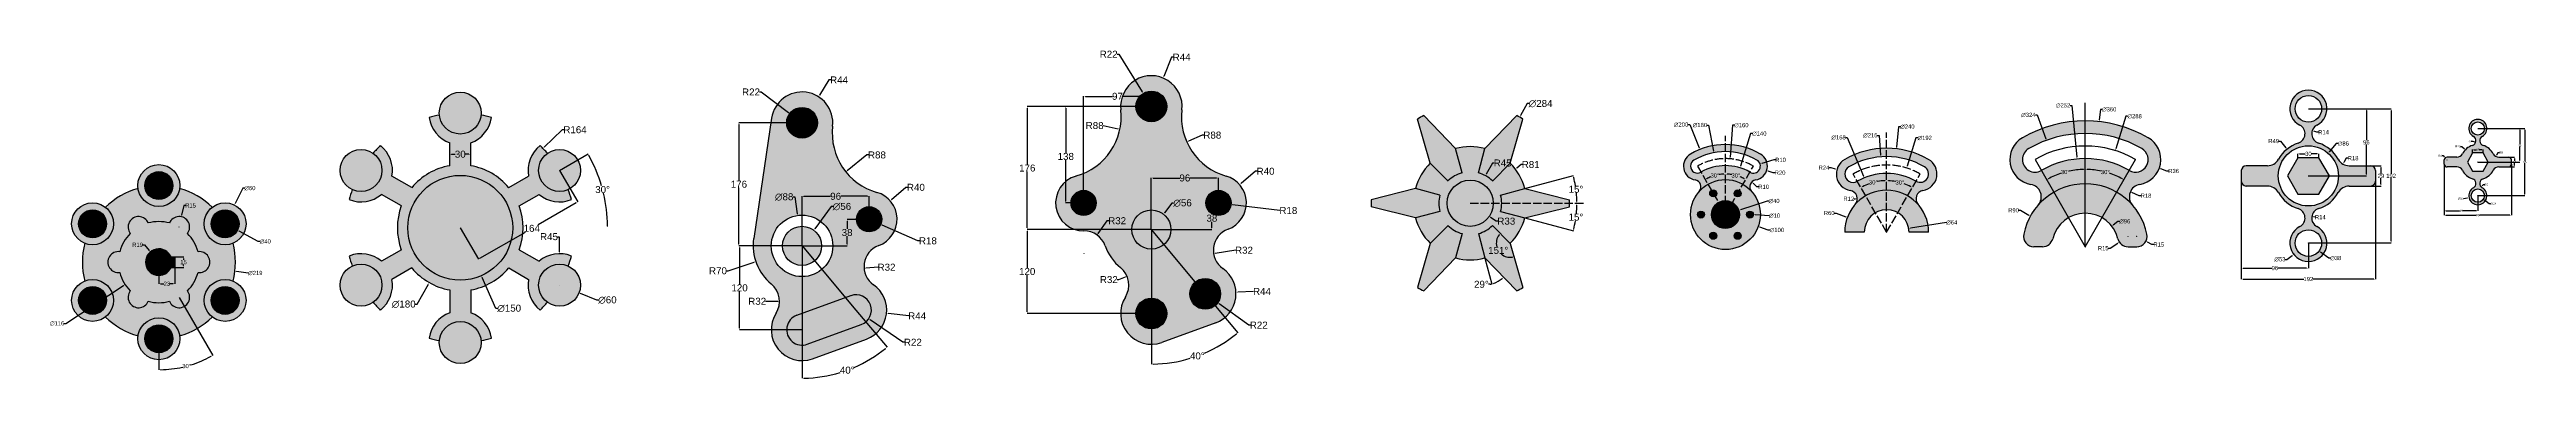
# Model space of a CAD drawing. Header units: inches. Extents: x 97 to 3642, y 3 to 473.
import ezdxf

# ---------------------------------------------------------------- set-up
doc = ezdxf.new("R2010")
doc.units = ezdxf.units.IN
doc.header["$MEASUREMENT"] = 0
doc.linetypes.add('ACAD_ISO02W100', pattern=[15, 12, -3])
doc.layers.add('Layer1', color=8, linetype='ACAD_ISO02W100')
doc.styles.get("Standard").update_dxf_attribs({"font": 'arial.ttf'})
doc.dimstyles.new('Copy of Standard', dxfattribs={"dimtxt": 6, "dimasz": 2.5, "dimexe": 0.18, "dimexo": 0.0625, "dimgap": 0.09, "dimtad": 0, "dimtih": 1, "dimtoh": 1, "dimdec": 0, "dimzin": 0, "dimdsep": 46, "dimtxsty": 'Standard', "dimcen": 0.09, "dimadec": 0, "dimazin": 0, "dimtfac": 1, "dimtdec": 0, "dimtofl": 0, "dimtmove": 0, "dimatfit": 3, "dimfxl": 1, "dimtolj": 1, "dimtzin": 0, "dimarcsym": 0})
doc.dimstyles.new('Copy(2) of Standard', dxfattribs={"dimtxt": 10, "dimasz": 2.5, "dimexe": 0.18, "dimexo": 0.0625, "dimgap": 0.09, "dimtad": 0, "dimtih": 1, "dimtoh": 1, "dimdec": 0, "dimzin": 0, "dimdsep": 46, "dimtxsty": 'Standard', "dimcen": 0.09, "dimadec": 0, "dimazin": 0, "dimtfac": 1, "dimtdec": 0, "dimtofl": 0, "dimtmove": 0, "dimatfit": 3, "dimfxl": 1, "dimtolj": 1, "dimtzin": 0, "dimarcsym": 0})
doc.dimstyles.get("Standard").update_dxf_attribs({"dimtxt": 3, "dimasz": 2, "dimexe": 0.18, "dimexo": 0.0625, "dimgap": 0.09, "dimtad": 0, "dimtih": 1, "dimtoh": 1, "dimdec": 0, "dimzin": 0, "dimdsep": 46, "dimtxsty": 'Standard', "dimcen": 0.09, "dimadec": 0, "dimazin": 0, "dimtfac": 1, "dimtdec": 0, "dimtofl": 0, "dimtmove": 0, "dimatfit": 3, "dimfxl": 1, "dimtolj": 1, "dimtzin": 0, "dimarcsym": 0})

# ---------------------------------------------------------------- blocks, each defined once
blk = doc.blocks.new('*U4')
blk.add_circle((0, 0), 5)
blk = doc.blocks.new('*U5')
at = {"color": 0, "linetype": 'ByBlock', "lineweight": -2, "transparency": 16777216}
for p, rotation in [((2835.8, 277.4), 120), ((2853.3, 307.7), 59.99999999999999), ((2905.8, 277.4), 299.9999999999999), ((2853.3, 247.1), 180), ((2888.3, 247.1), 240)]:
    blk.add_blockref('*U4', p, dxfattribs=dict(at, rotation=rotation))
blk.add_blockref('*U4', (2888.3, 307.7), dxfattribs=at)
blk = doc.blocks.new('*D6')
at = {"color": 0, "lineweight": -2, "transparency": 16777216}
for p, q in [((276.6, 177), (289.1, 177)), ((276.6, 162), (289.1, 162)), ((288.9, 174.5), (288.9, 172.7)), ((288.9, 164.5), (288.9, 166.3))]:
    blk.add_line(p, q, dxfattribs=at)
at = {"color": 0, "transparency": 16777216}
for points in [[(288.5, 174.5), (289.4, 174.5), (288.9, 177)], [(288.5, 164.5), (289.4, 164.5), (288.9, 162)]]:
    blk.add_solid(points, dxfattribs=at)
at = {"layer": 'Defpoints', "color": 0, "transparency": 16777216}
for p in [(276.6, 177), (276.6, 162), (288.9, 162)]:
    blk.add_point(p, dxfattribs=at)
at = {"color": 0, "transparency": 16777216, "insert": (288.9, 169.5), "char_height": 6, "attachment_point": 5}
blk.add_mtext('\\A1;15', dxfattribs=at)
blk = doc.blocks.new('*D7')
at = {"color": 0, "lineweight": -2, "transparency": 16777216}
for p, q in [((253.6, 169.4), (253.6, 138.5)), ((276.6, 161.9), (276.6, 138.5)), ((256.1, 138.6), (260.6, 138.6)), ((274.1, 138.6), (269.5, 138.6))]:
    blk.add_line(p, q, dxfattribs=at)
at = {"color": 0, "transparency": 16777216}
for points in [[(256.1, 139), (256.1, 138.2), (253.6, 138.6)], [(274.1, 139), (274.1, 138.2), (276.6, 138.6)]]:
    blk.add_solid(points, dxfattribs=at)
at = {"layer": 'Defpoints', "color": 0, "transparency": 16777216}
for p in [(253.6, 169.5), (276.6, 162), (276.6, 138.6)]:
    blk.add_point(p, dxfattribs=at)
at = {"color": 0, "transparency": 16777216, "insert": (265.1, 138.6), "char_height": 6, "attachment_point": 5}
blk.add_mtext('\\A1;23', dxfattribs=at)
blk = doc.blocks.new('*D8')
at = {"color": 0, "lineweight": -2, "transparency": 16777216}
for p, q in [((230.4, 194.3), (232.9, 194.3)), ((232.9, 194.3), (239.8, 186)), ((253.5, 169.5), (253.7, 169.5)), ((253.6, 169.4), (253.6, 169.6))]:
    blk.add_line(p, q, dxfattribs=at)
at = {"color": 0, "transparency": 16777216}
blk.add_solid([(240.1, 186.3), (239.5, 185.8), (241.4, 184.1)], dxfattribs=at)
at = {"layer": 'Defpoints', "color": 0, "transparency": 16777216}
for p in [(241.4, 184.1), (253.6, 169.5)]:
    blk.add_point(p, dxfattribs=at)
at = {"color": 0, "transparency": 16777216, "insert": (223.1, 194.3), "char_height": 6, "attachment_point": 5}
blk.add_mtext('\\A1;R19', dxfattribs=at)
blk = doc.blocks.new('*D9')
at = {"color": 0, "lineweight": -2, "transparency": 16777216}
for p, q in [((289.1, 250.5), (286.2, 236.8)), ((291.6, 250.5), (289.1, 250.5)), ((282.5, 219.7), (282.7, 219.7)), ((282.6, 219.6), (282.6, 219.8))]:
    blk.add_line(p, q, dxfattribs=at)
at = {"color": 0, "transparency": 16777216}
blk.add_solid([(285.8, 236.9), (286.6, 236.8), (285.7, 234.4)], dxfattribs=at)
at = {"layer": 'Defpoints', "color": 0, "transparency": 16777216}
for p in [(282.6, 219.7), (285.7, 234.4)]:
    blk.add_point(p, dxfattribs=at)
at = {"color": 0, "transparency": 16777216, "insert": (298.9, 250.5), "char_height": 6, "attachment_point": 5}
blk.add_mtext('\\A1;R15', dxfattribs=at)
blk = doc.blocks.new('*D10')
at = {"color": 0, "lineweight": -2, "transparency": 16777216}
for p, q in [((373.7, 275.2), (362.9, 253.4)), ((376.2, 275.2), (373.7, 275.2)), ((348.3, 224.3), (348.5, 224.3)), ((348.4, 224.2), (348.4, 224.3))]:
    blk.add_line(p, q, dxfattribs=at)
at = {"color": 0, "transparency": 16777216}
blk.add_solid([(362.5, 253.5), (363.2, 253.2), (361.7, 251.1)], dxfattribs=at)
at = {"layer": 'Defpoints', "color": 0, "transparency": 16777216}
for p in [(361.7, 251.1), (335, 197.4)]:
    blk.add_point(p, dxfattribs=at)
at = {"color": 0, "transparency": 16777216, "insert": (383.9, 275.2), "char_height": 6, "attachment_point": 5}
blk.add_mtext('\\A1;∅60', dxfattribs=at)
blk = doc.blocks.new('*D11')
at = {"color": 0, "lineweight": -2, "transparency": 16777216}
for p, q in [((348.3, 224.3), (348.5, 224.3)), ((348.4, 224.2), (348.4, 224.3)), ((395.8, 199), (368.3, 213.7)), ((398.3, 199), (395.8, 199))]:
    blk.add_line(p, q, dxfattribs=at)
at = {"color": 0, "transparency": 16777216}
blk.add_solid([(368.5, 214.1), (368.1, 213.3), (366.1, 214.9)], dxfattribs=at)
at = {"layer": 'Defpoints', "color": 0, "transparency": 16777216}
for p in [(330.7, 233.6), (366.1, 214.9)]:
    blk.add_point(p, dxfattribs=at)
at = {"color": 0, "transparency": 16777216, "insert": (405.9, 199), "char_height": 6, "attachment_point": 5}
blk.add_mtext('\\A1;∅40', dxfattribs=at)
blk = doc.blocks.new('*D12')
at = {"color": 0, "lineweight": -2, "transparency": 16777216}
for p, q in [((253.5, 169.5), (253.7, 169.5)), ((253.6, 169.4), (253.6, 169.6)), ((381.6, 153.9), (364.7, 155.9))]:
    blk.add_line(p, q, dxfattribs=at)
at = {"color": 0, "transparency": 16777216}
blk.add_solid([(364.8, 156.3), (364.7, 155.5), (362.3, 156.2)], dxfattribs=at)
at = {"layer": 'Defpoints', "color": 0, "transparency": 16777216}
for p in [(144.9, 182.8), (362.3, 156.2)]:
    blk.add_point(p, dxfattribs=at)
at = {"color": 0, "transparency": 16777216, "insert": (391.6, 153.9), "char_height": 6, "attachment_point": 5}
blk.add_mtext('\\A1;∅219', dxfattribs=at)
blk = doc.blocks.new('*D13')
at = {"color": 0, "lineweight": -2, "transparency": 16777216}
for p, q in [((253.5, 169.5), (253.7, 169.5)), ((253.6, 169.4), (253.6, 169.6)), ((120.5, 81.9), (203, 136.2)), ((118, 81.9), (120.5, 81.9))]:
    blk.add_line(p, q, dxfattribs=at)
at = {"color": 0, "transparency": 16777216}
blk.add_solid([(202.8, 136.6), (203.3, 135.9), (205.1, 137.6)], dxfattribs=at)
at = {"layer": 'Defpoints', "color": 0, "transparency": 16777216}
for p in [(302, 201.4), (205.1, 137.6)]:
    blk.add_point(p, dxfattribs=at)
at = {"color": 0, "transparency": 16777216, "insert": (108.1, 81.9), "char_height": 6, "attachment_point": 5}
blk.add_mtext('\\A1;∅116', dxfattribs=at)
blk = doc.blocks.new('*D15')
at = {"color": 0, "lineweight": -2, "transparency": 16777216}
for p, q in [((282.6, 119.2), (330.6, 36.2)), ((253.6, 59.9), (253.5, 15.5))]:
    blk.add_line(p, q, dxfattribs=at)
for start, end in [(270.8854, 282.6819), (287.2959, 299.0676)]:
    blk.add_arc((253.7, 169.3), 153.6, start, end, dxfattribs=at)
at = {"color": 0, "transparency": 16777216}
for points in [[(328.1, 35.4), (328.5, 34.7), (330.5, 36.3)], [(256, 15.3), (256, 16.2), (253.5, 15.7)]]:
    blk.add_solid(points, dxfattribs=at)
at = {"layer": 'Defpoints', "color": 0, "transparency": 16777216}
for p in [(253.6, 169.5), (253.7, 169.5), (282.6, 119.3), (253.6, 60), (280.2, 18)]:
    blk.add_point(p, dxfattribs=at)
at = {"color": 0, "transparency": 16777216, "insert": (293.4, 20.9), "char_height": 6, "attachment_point": 5}
blk.add_mtext('\\A1;30°', dxfattribs=at)
blk = doc.blocks.new('*D16')
at = {"color": 0, "lineweight": -2, "transparency": 16777216}
blk.add_line((827, 300.7), (867.7, 324.2), dxfattribs=at)
for start, end in [(16.4676, 29.3208), (0.6792, 13.5424)]:
    blk.add_arc((684.9, 218.6), 210.9, start, end, dxfattribs=at)
at = {"color": 0, "transparency": 16777216}
for points in [[(868.4, 321.7), (869.2, 322.1), (867.6, 324.1)], [(896.2, 221.1), (895.4, 221.1), (895.8, 218.6)]]:
    blk.add_solid(points, dxfattribs=at)
at = {"layer": 'Defpoints', "color": 0, "transparency": 16777216}
for p in [(827, 300.6), (892.6, 255.3), (684.9, 218.6), (684.9, 218.6), (900.8, 218.6)]:
    blk.add_point(p, dxfattribs=at)
at = {"color": 0, "transparency": 16777216, "insert": (888.6, 273.2), "char_height": 10, "attachment_point": 5}
blk.add_mtext('\\A1;30°', dxfattribs=at)
blk = doc.blocks.new('*D17')
at = {"color": 0, "lineweight": -2, "transparency": 16777216}
for p, q in [((669.9, 307.4), (669.9, 323.9)), ((672.4, 323.8), (677.7, 323.8)), ((697.4, 323.8), (692.2, 323.8)), ((699.9, 307.4), (699.9, 323.9))]:
    blk.add_line(p, q, dxfattribs=at)
at = {"color": 0, "transparency": 16777216}
for points in [[(672.4, 324.2), (672.4, 323.3), (669.9, 323.8)], [(697.4, 324.2), (697.4, 323.3), (699.9, 323.8)]]:
    blk.add_solid(points, dxfattribs=at)
at = {"layer": 'Defpoints', "color": 0, "transparency": 16777216}
for p in [(699.9, 323.8), (669.9, 307.4), (699.9, 307.4)]:
    blk.add_point(p, dxfattribs=at)
at = {"color": 0, "transparency": 16777216, "insert": (684.9, 323.8), "char_height": 10, "attachment_point": 5}
blk.add_mtext('\\A1;30', dxfattribs=at)
blk = doc.blocks.new('*D18')
at = {"color": 0, "lineweight": -2, "transparency": 16777216}
for p, q in [((827, 300.6), (853, 255.6)), ((850.7, 254.5), (796.2, 223)), ((685, 218.6), (710.9, 173.6)), ((713, 175), (778.2, 212.6))]:
    blk.add_line(p, q, dxfattribs=at)
at = {"color": 0, "transparency": 16777216}
for points in [[(850.5, 254.9), (850.9, 254.2), (852.9, 255.8)], [(712.8, 175.4), (713.2, 174.7), (710.8, 173.8)]]:
    blk.add_solid(points, dxfattribs=at)
at = {"layer": 'Defpoints', "color": 0, "transparency": 16777216}
for p in [(827, 300.6), (684.9, 218.6), (710.8, 173.8)]:
    blk.add_point(p, dxfattribs=at)
at = {"color": 0, "transparency": 16777216, "insert": (787.2, 217.8), "char_height": 10, "attachment_point": 5}
blk.add_mtext('\\A1;164', dxfattribs=at)
blk = doc.blocks.new('*D19')
at = {"color": 0, "lineweight": -2, "transparency": 16777216}
for p, q in [((830.7, 358.8), (805, 334)), ((833.2, 358.8), (830.7, 358.8)), ((684.8, 218.6), (685, 218.6)), ((684.9, 218.5), (684.9, 218.7))]:
    blk.add_line(p, q, dxfattribs=at)
at = {"color": 0, "transparency": 16777216}
blk.add_solid([(804.7, 334.3), (805.3, 333.7), (803.2, 332.3)], dxfattribs=at)
at = {"layer": 'Defpoints', "color": 0, "transparency": 16777216}
for p in [(803.2, 332.3), (684.9, 218.6)]:
    blk.add_point(p, dxfattribs=at)
at = {"color": 0, "transparency": 16777216, "insert": (849.1, 358.8), "char_height": 10, "attachment_point": 5}
blk.add_mtext('\\A1;R164', dxfattribs=at)
blk = doc.blocks.new('*D20')
at = {"color": 0, "lineweight": -2, "transparency": 16777216}
for p, q in [((824, 205.9), (826.5, 205.9)), ((826.5, 205.9), (826.6, 184.1)), ((826.9, 136.6), (827, 136.6)), ((827, 136.5), (827, 136.7))]:
    blk.add_line(p, q, dxfattribs=at)
at = {"color": 0, "transparency": 16777216}
blk.add_solid([(827, 184.1), (826.2, 184.1), (826.6, 181.6)], dxfattribs=at)
at = {"layer": 'Defpoints', "color": 0, "transparency": 16777216}
for p in [(826.6, 181.6), (827, 136.6)]:
    blk.add_point(p, dxfattribs=at)
at = {"color": 0, "transparency": 16777216, "insert": (811.9, 205.9), "char_height": 10, "attachment_point": 5}
blk.add_mtext('\\A1;R45', dxfattribs=at)
blk = doc.blocks.new('*D21')
at = {"color": 0, "lineweight": -2, "transparency": 16777216}
for p, q in [((826.9, 136.6), (827, 136.6)), ((827, 136.5), (827, 136.7)), ((880.3, 115.3), (857.1, 124.6)), ((882.8, 115.3), (880.3, 115.3))]:
    blk.add_line(p, q, dxfattribs=at)
at = {"color": 0, "transparency": 16777216}
blk.add_solid([(857.3, 125), (857, 124.2), (854.8, 125.5)], dxfattribs=at)
at = {"layer": 'Defpoints', "color": 0, "transparency": 16777216}
for p in [(799.1, 147.8), (854.8, 125.5)]:
    blk.add_point(p, dxfattribs=at)
at = {"color": 0, "transparency": 16777216, "insert": (895.5, 115.3), "char_height": 10, "attachment_point": 5}
blk.add_mtext('\\A1;∅60', dxfattribs=at)
blk = doc.blocks.new('*D22')
at = {"color": 0, "lineweight": -2, "transparency": 16777216}
for p, q in [((684.8, 218.6), (685, 218.6)), ((684.9, 218.5), (684.9, 218.7)), ((620.6, 109.3), (623.1, 109.3)), ((623.1, 109.3), (639.4, 138.1))]:
    blk.add_line(p, q, dxfattribs=at)
at = {"color": 0, "transparency": 16777216}
blk.add_solid([(639, 138.3), (639.7, 137.9), (640.6, 140.3)], dxfattribs=at)
at = {"layer": 'Defpoints', "color": 0, "transparency": 16777216}
for p in [(729.3, 297), (640.6, 140.3)]:
    blk.add_point(p, dxfattribs=at)
at = {"color": 0, "transparency": 16777216, "insert": (604, 109.3), "char_height": 10, "attachment_point": 5}
blk.add_mtext('\\A1;∅180', dxfattribs=at)
blk = doc.blocks.new('*D23')
at = {"color": 0, "lineweight": -2, "transparency": 16777216}
for p, q in [((684.8, 218.6), (685, 218.6)), ((684.9, 218.5), (684.9, 218.7)), ((735.9, 103.4), (716.3, 147.7)), ((738.4, 103.4), (735.9, 103.4))]:
    blk.add_line(p, q, dxfattribs=at)
at = {"color": 0, "transparency": 16777216}
blk.add_solid([(716.6, 147.9), (715.9, 147.6), (715.2, 150)], dxfattribs=at)
at = {"layer": 'Defpoints', "color": 0, "transparency": 16777216}
for p in [(654.6, 287.2), (715.2, 150)]:
    blk.add_point(p, dxfattribs=at)
at = {"color": 0, "transparency": 16777216, "insert": (754.9, 103.4), "char_height": 10, "attachment_point": 5}
blk.add_mtext('\\A1;∅150', dxfattribs=at)
blk = doc.blocks.new('*D24')
at = {"color": 0, "lineweight": -2, "transparency": 16777216}
for p, q in [((1215.9, 248.9), (1192.3, 217.2)), ((1218.4, 248.9), (1215.9, 248.9)), ((1173.9, 192.8), (1174.1, 192.8)), ((1174, 192.7), (1174, 192.9))]:
    blk.add_line(p, q, dxfattribs=at)
at = {"color": 0, "transparency": 16777216}
blk.add_solid([(1191.9, 217.5), (1192.6, 217), (1190.8, 215.2)], dxfattribs=at)
at = {"layer": 'Defpoints', "color": 0, "transparency": 16777216}
for p in [(1190.8, 215.2), (1157.3, 170.4)]:
    blk.add_point(p, dxfattribs=at)
at = {"color": 0, "transparency": 16777216, "insert": (1231.1, 248.9), "char_height": 10, "attachment_point": 5}
blk.add_mtext('\\A1;∅56', dxfattribs=at)
blk = doc.blocks.new('*D25')
at = {"color": 0, "lineweight": -2, "transparency": 16777216}
for p, q in [((1161.1, 262.7), (1163.6, 262.7)), ((1163.6, 262.7), (1167.1, 238.8)), ((1173.9, 192.8), (1174.1, 192.8)), ((1174, 192.7), (1174, 192.9))]:
    blk.add_line(p, q, dxfattribs=at)
at = {"color": 0, "transparency": 16777216}
blk.add_solid([(1167.6, 238.9), (1166.7, 238.7), (1167.5, 236.3)], dxfattribs=at)
at = {"layer": 'Defpoints', "color": 0, "transparency": 16777216}
for p in [(1167.5, 236.3), (1180.5, 149.3)]:
    blk.add_point(p, dxfattribs=at)
at = {"color": 0, "transparency": 16777216, "insert": (1148.4, 262.7), "char_height": 10, "attachment_point": 5}
blk.add_mtext('\\A1;∅88', dxfattribs=at)
blk = doc.blocks.new('*D26')
at = {"color": 0, "lineweight": -2, "transparency": 16777216}
for p, q in [((1113, 412.8), (1115.5, 412.8)), ((1115.5, 412.8), (1154.4, 383.5)), ((1173.9, 368.8), (1174.1, 368.8)), ((1174, 368.7), (1174, 368.9))]:
    blk.add_line(p, q, dxfattribs=at)
at = {"color": 0, "transparency": 16777216}
blk.add_solid([(1154.7, 383.9), (1154.2, 383.2), (1156.4, 382)], dxfattribs=at)
at = {"layer": 'Defpoints', "color": 0, "transparency": 16777216}
for p in [(1156.4, 382), (1174, 368.8)]:
    blk.add_point(p, dxfattribs=at)
at = {"color": 0, "transparency": 16777216, "insert": (1101, 412.8), "char_height": 10, "attachment_point": 5}
blk.add_mtext('\\A1;R22', dxfattribs=at)
blk = doc.blocks.new('*D27')
at = {"color": 0, "lineweight": -2, "transparency": 16777216}
for p, q in [((1212.5, 430), (1198.8, 408.2)), ((1215, 430), (1212.5, 430)), ((1173.9, 368.8), (1174.1, 368.8)), ((1174, 368.7), (1174, 368.9))]:
    blk.add_line(p, q, dxfattribs=at)
at = {"color": 0, "transparency": 16777216}
blk.add_solid([(1198.4, 408.4), (1199.1, 408), (1197.4, 406.1)], dxfattribs=at)
at = {"layer": 'Defpoints', "color": 0, "transparency": 16777216}
for p in [(1197.4, 406.1), (1174, 368.8)]:
    blk.add_point(p, dxfattribs=at)
at = {"color": 0, "transparency": 16777216, "insert": (1227, 430), "char_height": 10, "attachment_point": 5}
blk.add_mtext('\\A1;R44', dxfattribs=at)
blk = doc.blocks.new('*D28')
at = {"color": 0, "lineweight": -2, "transparency": 16777216}
for p, q in [((1266.6, 322.7), (1238.7, 300.2)), ((1269.1, 322.7), (1266.6, 322.7))]:
    blk.add_line(p, q, dxfattribs=at)
at = {"color": 0, "transparency": 16777216}
blk.add_solid([(1238.4, 300.5), (1238.9, 299.8), (1236.7, 298.6)], dxfattribs=at)
at = {"layer": 'Defpoints', "color": 0, "transparency": 16777216}
for p in [(1305.2, 353.9), (1236.7, 298.6)]:
    blk.add_point(p, dxfattribs=at)
at = {"color": 0, "transparency": 16777216, "insert": (1281.2, 322.7), "char_height": 10, "attachment_point": 5}
blk.add_mtext('\\A1;R88', dxfattribs=at)
blk = doc.blocks.new('*D29')
at = {"color": 0, "lineweight": -2, "transparency": 16777216}
for p, q in [((1322.4, 276.4), (1302.1, 258.7)), ((1324.9, 276.4), (1322.4, 276.4)), ((1269.9, 230.8), (1270.1, 230.8)), ((1270, 230.7), (1270, 230.9))]:
    blk.add_line(p, q, dxfattribs=at)
at = {"color": 0, "transparency": 16777216}
blk.add_solid([(1301.8, 259), (1302.4, 258.4), (1300.2, 257.1)], dxfattribs=at)
at = {"layer": 'Defpoints', "color": 0, "transparency": 16777216}
for p in [(1300.2, 257.1), (1270, 230.8)]:
    blk.add_point(p, dxfattribs=at)
at = {"color": 0, "transparency": 16777216, "insert": (1336.9, 276.4), "char_height": 10, "attachment_point": 5}
blk.add_mtext('\\A1;R40', dxfattribs=at)
blk = doc.blocks.new('*D30')
at = {"color": 0, "lineweight": -2, "transparency": 16777216}
for p, q in [((1269.9, 230.8), (1270.1, 230.8)), ((1270, 230.7), (1270, 230.9)), ((1339.6, 200), (1288.8, 222.5)), ((1342.1, 200), (1339.6, 200))]:
    blk.add_line(p, q, dxfattribs=at)
at = {"color": 0, "transparency": 16777216}
blk.add_solid([(1288.9, 222.9), (1288.6, 222.1), (1286.5, 223.5)], dxfattribs=at)
at = {"layer": 'Defpoints', "color": 0, "transparency": 16777216}
for p in [(1270, 230.8), (1286.5, 223.5)]:
    blk.add_point(p, dxfattribs=at)
at = {"color": 0, "transparency": 16777216, "insert": (1354.1, 200), "char_height": 10, "attachment_point": 5}
blk.add_mtext('\\A1;R18', dxfattribs=at)
blk = doc.blocks.new('*D32')
at = {"color": 0, "lineweight": -2, "transparency": 16777216}
blk.add_line((1282.9, 162.2), (1265.3, 160.8), dxfattribs=at)
at = {"color": 0, "transparency": 16777216}
blk.add_solid([(1265.3, 161.2), (1265.3, 160.4), (1262.8, 160.6)], dxfattribs=at)
at = {"layer": 'Defpoints', "color": 0, "transparency": 16777216}
for p in [(1262.8, 160.6), (1294.7, 163.2)]:
    blk.add_point(p, dxfattribs=at)
at = {"color": 0, "transparency": 16777216, "insert": (1294.9, 162.2), "char_height": 10, "attachment_point": 5}
blk.add_mtext('\\A1;R32', dxfattribs=at)
blk = doc.blocks.new('*D33')
at = {"color": 0, "lineweight": -2, "transparency": 16777216}
for p, q in [((1251.1, 100.9), (1251.2, 100.9)), ((1251.2, 100.8), (1251.2, 101)), ((1326.7, 92.7), (1297.4, 95.9))]:
    blk.add_line(p, q, dxfattribs=at)
at = {"color": 0, "transparency": 16777216}
blk.add_solid([(1297.4, 96.3), (1297.3, 95.5), (1294.9, 96.2)], dxfattribs=at)
at = {"layer": 'Defpoints', "color": 0, "transparency": 16777216}
for p in [(1251.2, 100.9), (1294.9, 96.2)]:
    blk.add_point(p, dxfattribs=at)
at = {"color": 0, "transparency": 16777216, "insert": (1338.7, 92.7), "char_height": 10, "attachment_point": 5}
blk.add_mtext('\\A1;R44', dxfattribs=at)
blk = doc.blocks.new('*D34')
at = {"color": 0, "lineweight": -2, "transparency": 16777216}
for p, q in [((1251.1, 100.9), (1251.2, 100.9)), ((1251.2, 100.8), (1251.2, 101)), ((1318.1, 55), (1271.4, 87)), ((1320.6, 55), (1318.1, 55))]:
    blk.add_line(p, q, dxfattribs=at)
at = {"color": 0, "transparency": 16777216}
blk.add_solid([(1271.6, 87.4), (1271.1, 86.7), (1269.3, 88.4)], dxfattribs=at)
at = {"layer": 'Defpoints', "color": 0, "transparency": 16777216}
for p in [(1251.2, 100.9), (1269.3, 88.4)]:
    blk.add_point(p, dxfattribs=at)
at = {"color": 0, "transparency": 16777216, "insert": (1332.6, 55), "char_height": 10, "attachment_point": 5}
blk.add_mtext('\\A1;R22', dxfattribs=at)
blk = doc.blocks.new('*D35')
at = {"color": 0, "lineweight": -2, "transparency": 16777216}
for p, q in [((1173.9, 192.8), (1174.1, 192.8)), ((1174, 192.7), (1174, 192.9)), ((1065.8, 157.1), (1068.3, 157.1)), ((1068.3, 157.1), (1105.3, 169.6))]:
    blk.add_line(p, q, dxfattribs=at)
at = {"color": 0, "transparency": 16777216}
blk.add_solid([(1105.2, 170), (1105.5, 169.2), (1107.7, 170.4)], dxfattribs=at)
at = {"layer": 'Defpoints', "color": 0, "transparency": 16777216}
for p in [(1174, 192.8), (1107.7, 170.4)]:
    blk.add_point(p, dxfattribs=at)
at = {"color": 0, "transparency": 16777216, "insert": (1053.7, 157.1), "char_height": 10, "attachment_point": 5}
blk.add_mtext('\\A1;R70', dxfattribs=at)
blk = doc.blocks.new('*D36')
at = {"color": 0, "lineweight": -2, "transparency": 16777216}
blk.add_line((1121.8, 113.5), (1139.3, 113.5), dxfattribs=at)
at = {"color": 0, "transparency": 16777216}
blk.add_solid([(1139.3, 113.9), (1139.3, 113.1), (1141.8, 113.5)], dxfattribs=at)
at = {"layer": 'Defpoints', "color": 0, "transparency": 16777216}
for p in [(1109.8, 113.5), (1141.8, 113.5)]:
    blk.add_point(p, dxfattribs=at)
at = {"color": 0, "transparency": 16777216, "insert": (1109.8, 113.5), "char_height": 10, "attachment_point": 5}
blk.add_mtext('\\A1;R32', dxfattribs=at)
blk = doc.blocks.new('*D37')
at = {"color": 0, "lineweight": -2, "transparency": 16777216}
for p, q in [((1174, 368.9), (1083.5, 368.9)), ((1083.7, 366.4), (1083.7, 286.1)), ((1083.7, 195.3), (1083.7, 275.7)), ((1174, 192.8), (1083.5, 192.8))]:
    blk.add_line(p, q, dxfattribs=at)
at = {"color": 0, "transparency": 16777216}
for points in [[(1083.3, 366.4), (1084.1, 366.4), (1083.7, 368.9)], [(1083.3, 195.3), (1084.1, 195.3), (1083.7, 192.8)]]:
    blk.add_solid(points, dxfattribs=at)
at = {"layer": 'Defpoints', "color": 0, "transparency": 16777216}
for p in [(1174, 368.9), (1083.7, 192.8), (1174, 192.8)]:
    blk.add_point(p, dxfattribs=at)
at = {"color": 0, "transparency": 16777216, "insert": (1083.7, 280.9), "char_height": 10, "attachment_point": 5}
blk.add_mtext('\\A1;176', dxfattribs=at)
blk = doc.blocks.new('*D38')
at = {"color": 0, "lineweight": -2, "transparency": 16777216}
for p, q in [((1174, 192.8), (1084.4, 192.8)), ((1084.6, 190.3), (1084.6, 138)), ((1084.6, 75.3), (1084.6, 127.6)), ((1174, 72.8), (1084.4, 72.8))]:
    blk.add_line(p, q, dxfattribs=at)
at = {"color": 0, "transparency": 16777216}
for points in [[(1084.2, 190.3), (1085, 190.3), (1084.6, 192.8)], [(1084.2, 75.3), (1085, 75.3), (1084.6, 72.8)]]:
    blk.add_solid(points, dxfattribs=at)
at = {"layer": 'Defpoints', "color": 0, "transparency": 16777216}
for p in [(1174, 192.8), (1084.6, 72.8), (1174, 72.8)]:
    blk.add_point(p, dxfattribs=at)
at = {"color": 0, "transparency": 16777216, "insert": (1084.6, 132.8), "char_height": 10, "attachment_point": 5}
blk.add_mtext('\\A1;120', dxfattribs=at)
blk = doc.blocks.new('*D39')
at = {"color": 0, "lineweight": -2, "transparency": 16777216}
for p, q in [((1270, 230.7), (1238.4, 230.7)), ((1238.5, 228.2), (1238.5, 217)), ((1174.1, 192.8), (1238.7, 192.8)), ((1238.5, 195.3), (1238.5, 206.6))]:
    blk.add_line(p, q, dxfattribs=at)
at = {"color": 0, "transparency": 16777216}
for points in [[(1238.1, 228.2), (1239, 228.2), (1238.5, 230.7)], [(1238.1, 195.3), (1239, 195.3), (1238.5, 192.8)]]:
    blk.add_solid(points, dxfattribs=at)
at = {"layer": 'Defpoints', "color": 0, "transparency": 16777216}
for p in [(1270, 230.7), (1174, 192.8), (1238.5, 192.8)]:
    blk.add_point(p, dxfattribs=at)
at = {"color": 0, "transparency": 16777216, "insert": (1238.5, 211.8), "char_height": 10, "attachment_point": 5}
blk.add_mtext('\\A1;38', dxfattribs=at)
blk = doc.blocks.new('*D40')
at = {"color": 0, "lineweight": -2, "transparency": 16777216}
for p, q in [((1174, 192.9), (1174, 263.8)), ((1176.5, 263.6), (1214.8, 263.6)), ((1267.6, 263.6), (1229.3, 263.6)), ((1270.1, 230.9), (1270.1, 263.8))]:
    blk.add_line(p, q, dxfattribs=at)
at = {"color": 0, "transparency": 16777216}
for points in [[(1176.5, 264.1), (1176.5, 263.2), (1174, 263.6)], [(1267.6, 264.1), (1267.6, 263.2), (1270.1, 263.6)]]:
    blk.add_solid(points, dxfattribs=at)
at = {"layer": 'Defpoints', "color": 0, "transparency": 16777216}
for p in [(1270.1, 263.6), (1270.1, 230.8), (1174, 192.8)]:
    blk.add_point(p, dxfattribs=at)
at = {"color": 0, "transparency": 16777216, "insert": (1222.1, 263.6), "char_height": 10, "attachment_point": 5}
blk.add_mtext('\\A1;96', dxfattribs=at)
blk = doc.blocks.new('*D41')
at = {"color": 0, "lineweight": -2, "transparency": 16777216}
for p, q in [((1174, 72.8), (1174.1, 3.5)), ((1251.1, 100.8), (1295.6, 47.8))]:
    blk.add_line(p, q, dxfattribs=at)
for start, end in [(293.3113, 309.2374), (270.8002, 286.794)]:
    blk.add_arc((1173.9, 192.8), 189.2, start, end, dxfattribs=at)
at = {"color": 0, "transparency": 16777216}
for points in [[(1293.3, 46.6), (1293.8, 46), (1295.5, 47.9)], [(1176.6, 3.3), (1176.6, 4.1), (1174.1, 3.7)]]:
    blk.add_solid(points, dxfattribs=at)
at = {"layer": 'Defpoints', "color": 0, "transparency": 16777216}
for p in [(1173.9, 192.8), (1174, 192.7), (1174, 72.8), (1251.1, 100.9), (1217.6, 8.8)]:
    blk.add_point(p, dxfattribs=at)
at = {"color": 0, "transparency": 16777216, "insert": (1238.7, 15.1), "char_height": 10, "attachment_point": 5}
blk.add_mtext('\\A1;40°', dxfattribs=at)
blk = doc.blocks.new('*D42')
at = {"color": 0, "lineweight": -2, "transparency": 16777216}
for p, q in [((1751, 124.1), (1797.6, 68.6)), ((1673.9, 96), (1673.9, 23.6))]:
    blk.add_line(p, q, dxfattribs=at)
for start, end in [(293.2367, 309.2553), (270.7447, 286.8286)]:
    blk.add_arc((1673.9, 216.1), 192.3, start, end, dxfattribs=at)
at = {"color": 0, "transparency": 16777216}
for points in [[(1795.3, 67.5), (1795.9, 66.8), (1797.5, 68.8)], [(1676.4, 23.4), (1676.4, 24.2), (1673.9, 23.8)]]:
    blk.add_solid(points, dxfattribs=at)
at = {"layer": 'Defpoints', "color": 0, "transparency": 16777216}
for p in [(1673.9, 216.1), (1673.9, 216.1), (1751, 124.2), (1673.9, 96.1), (1718.2, 28.9)]:
    blk.add_point(p, dxfattribs=at)
at = {"color": 0, "transparency": 16777216, "insert": (1739.7, 35.4), "char_height": 10, "attachment_point": 5}
blk.add_mtext('\\A1;40°', dxfattribs=at)
blk = doc.blocks.new('*D43')
at = {"color": 0, "lineweight": -2, "transparency": 16777216}
blk.add_line((1794.6, 186.5), (1765.4, 182.1), dxfattribs=at)
at = {"color": 0, "transparency": 16777216}
blk.add_solid([(1765.3, 182.5), (1765.4, 181.7), (1762.9, 181.7)], dxfattribs=at)
at = {"layer": 'Defpoints', "color": 0, "transparency": 16777216}
for p in [(1762.9, 181.7), (1794.6, 186.5)]:
    blk.add_point(p, dxfattribs=at)
at = {"color": 0, "transparency": 16777216, "insert": (1806.5, 186.5), "char_height": 10, "attachment_point": 5}
blk.add_mtext('\\A1;R32', dxfattribs=at)
blk = doc.blocks.new('*D44')
at = {"color": 0, "lineweight": -2, "transparency": 16777216}
for p, q in [((1750.9, 124.2), (1751.1, 124.2)), ((1751, 124.1), (1751, 124.3)), ((1813.2, 79.5), (1770.9, 109.9)), ((1815.7, 79.5), (1813.2, 79.5))]:
    blk.add_line(p, q, dxfattribs=at)
at = {"color": 0, "transparency": 16777216}
blk.add_solid([(1771.1, 110.2), (1770.6, 109.5), (1768.9, 111.3)], dxfattribs=at)
at = {"layer": 'Defpoints', "color": 0, "transparency": 16777216}
for p in [(1751, 124.2), (1768.9, 111.3)]:
    blk.add_point(p, dxfattribs=at)
at = {"color": 0, "transparency": 16777216, "insert": (1827.6, 79.5), "char_height": 10, "attachment_point": 5}
blk.add_mtext('\\A1;R22', dxfattribs=at)
blk = doc.blocks.new('*D45')
at = {"color": 0, "lineweight": -2, "transparency": 16777216}
for p, q in [((1750.9, 124.2), (1751.1, 124.2)), ((1751, 124.1), (1751, 124.3)), ((1820.2, 127.7), (1797.4, 126.5))]:
    blk.add_line(p, q, dxfattribs=at)
at = {"color": 0, "transparency": 16777216}
blk.add_solid([(1797.4, 126.9), (1797.5, 126.1), (1795, 126.4)], dxfattribs=at)
at = {"layer": 'Defpoints', "color": 0, "transparency": 16777216}
for p in [(1751, 124.2), (1795, 126.4)]:
    blk.add_point(p, dxfattribs=at)
at = {"color": 0, "transparency": 16777216, "insert": (1832.2, 127.7), "char_height": 10, "attachment_point": 5}
blk.add_mtext('\\A1;R44', dxfattribs=at)
blk = doc.blocks.new('*D46')
at = {"color": 0, "lineweight": -2, "transparency": 16777216}
for p, q in [((1822.8, 299.4), (1802.2, 281.8)), ((1825.3, 299.4), (1822.8, 299.4)), ((1769.8, 254.1), (1770, 254.1)), ((1769.9, 254), (1769.9, 254.2))]:
    blk.add_line(p, q, dxfattribs=at)
at = {"color": 0, "transparency": 16777216}
blk.add_solid([(1801.9, 282.1), (1802.4, 281.4), (1800.3, 280.1)], dxfattribs=at)
at = {"layer": 'Defpoints', "color": 0, "transparency": 16777216}
for p in [(1769.9, 254.1), (1800.3, 280.1)]:
    blk.add_point(p, dxfattribs=at)
at = {"color": 0, "transparency": 16777216, "insert": (1837.3, 299.4), "char_height": 10, "attachment_point": 5}
blk.add_mtext('\\A1;R40', dxfattribs=at)
blk = doc.blocks.new('*D47')
at = {"color": 0, "lineweight": -2, "transparency": 16777216}
for p, q in [((1746.5, 351.1), (1726.9, 342.4)), ((1749, 351.1), (1746.5, 351.1))]:
    blk.add_line(p, q, dxfattribs=at)
at = {"color": 0, "transparency": 16777216}
blk.add_solid([(1726.7, 342.8), (1727.1, 342), (1724.6, 341.4)], dxfattribs=at)
at = {"layer": 'Defpoints', "color": 0, "transparency": 16777216}
for p in [(1805, 377.2), (1724.6, 341.4)]:
    blk.add_point(p, dxfattribs=at)
at = {"color": 0, "transparency": 16777216, "insert": (1761.1, 351.1), "char_height": 10, "attachment_point": 5}
blk.add_mtext('\\A1;R88', dxfattribs=at)
blk = doc.blocks.new('*D48')
at = {"color": 0, "lineweight": -2, "transparency": 16777216}
for p, q in [((1769.8, 254.1), (1770, 254.1)), ((1769.9, 254), (1769.9, 254.2)), ((1857.9, 243.3), (1790.2, 251.6))]:
    blk.add_line(p, q, dxfattribs=at)
at = {"color": 0, "transparency": 16777216}
blk.add_solid([(1790.3, 252), (1790.2, 251.2), (1787.7, 251.9)], dxfattribs=at)
at = {"layer": 'Defpoints', "color": 0, "transparency": 16777216}
for p in [(1769.9, 254.1), (1787.7, 251.9)]:
    blk.add_point(p, dxfattribs=at)
at = {"color": 0, "transparency": 16777216, "insert": (1869.9, 243.3), "char_height": 10, "attachment_point": 5}
blk.add_mtext('\\A1;R18', dxfattribs=at)
blk = doc.blocks.new('*D49')
at = {"color": 0, "lineweight": -2, "transparency": 16777216}
for p, q in [((1624.8, 466.8), (1627.3, 466.8)), ((1627.3, 466.8), (1660.9, 412.9)), ((1673.8, 392.1), (1674, 392.1)), ((1673.9, 392), (1673.9, 392.2))]:
    blk.add_line(p, q, dxfattribs=at)
at = {"color": 0, "transparency": 16777216}
blk.add_solid([(1661.3, 413.1), (1660.6, 412.7), (1662.2, 410.8)], dxfattribs=at)
at = {"layer": 'Defpoints', "color": 0, "transparency": 16777216}
for p in [(1662.2, 410.8), (1673.9, 392.1)]:
    blk.add_point(p, dxfattribs=at)
at = {"color": 0, "transparency": 16777216, "insert": (1612.8, 466.8), "char_height": 10, "attachment_point": 5}
blk.add_mtext('\\A1;R22', dxfattribs=at)
blk = doc.blocks.new('*D50')
at = {"color": 0, "lineweight": -2, "transparency": 16777216}
for p, q in [((1702.7, 462.5), (1691.5, 435.1)), ((1705.2, 462.5), (1702.7, 462.5)), ((1673.8, 392.1), (1674, 392.1)), ((1673.9, 392), (1673.9, 392.2))]:
    blk.add_line(p, q, dxfattribs=at)
at = {"color": 0, "transparency": 16777216}
blk.add_solid([(1691.1, 435.3), (1691.9, 435), (1690.5, 432.8)], dxfattribs=at)
at = {"layer": 'Defpoints', "color": 0, "transparency": 16777216}
for p in [(1690.5, 432.8), (1673.9, 392.1)]:
    blk.add_point(p, dxfattribs=at)
at = {"color": 0, "transparency": 16777216, "insert": (1717.2, 462.5), "char_height": 10, "attachment_point": 5}
blk.add_mtext('\\A1;R44', dxfattribs=at)
blk = doc.blocks.new('*D52')
at = {"color": 0, "lineweight": -2, "transparency": 16777216}
for p, q in [((1610.4, 228.7), (1597.5, 210.3)), ((1612.9, 228.7), (1610.4, 228.7)), ((1577.6, 182.1), (1577.8, 182.1)), ((1577.7, 182), (1577.7, 182.2))]:
    blk.add_line(p, q, dxfattribs=at)
at = {"color": 0, "transparency": 16777216}
blk.add_solid([(1597.2, 210.6), (1597.9, 210.1), (1596.1, 208.3)], dxfattribs=at)
at = {"layer": 'Defpoints', "color": 0, "transparency": 16777216}
for p in [(1577.7, 182.1), (1596.1, 208.3)]:
    blk.add_point(p, dxfattribs=at)
at = {"color": 0, "transparency": 16777216, "insert": (1624.9, 228.7), "char_height": 10, "attachment_point": 5}
blk.add_mtext('\\A1;R32', dxfattribs=at)
blk = doc.blocks.new('*D53')
at = {"color": 0, "lineweight": -2, "transparency": 16777216}
for p, q in [((1625, 144.5), (1627.5, 144.5)), ((1627.5, 144.5), (1636.8, 148.5))]:
    blk.add_line(p, q, dxfattribs=at)
at = {"color": 0, "transparency": 16777216}
blk.add_solid([(1636.6, 148.9), (1636.9, 148.2), (1639.1, 149.5)], dxfattribs=at)
at = {"layer": 'Defpoints', "color": 0, "transparency": 16777216}
for p in [(1639.1, 149.5), (1609.7, 136.8)]:
    blk.add_point(p, dxfattribs=at)
at = {"color": 0, "transparency": 16777216, "insert": (1613, 144.5), "char_height": 10, "attachment_point": 5}
blk.add_mtext('\\A1;R32', dxfattribs=at)
blk = doc.blocks.new('*D54')
at = {"color": 0, "lineweight": -2, "transparency": 16777216}
blk.add_line((1604.8, 364.7), (1626.4, 360.2), dxfattribs=at)
at = {"color": 0, "transparency": 16777216}
blk.add_solid([(1626.5, 360.6), (1626.3, 359.8), (1628.9, 359.7)], dxfattribs=at)
at = {"layer": 'Defpoints', "color": 0, "transparency": 16777216}
for p in [(1542.7, 377.5), (1628.9, 359.7)]:
    blk.add_point(p, dxfattribs=at)
at = {"color": 0, "transparency": 16777216, "insert": (1592.7, 364.7), "char_height": 10, "attachment_point": 5}
blk.add_mtext('\\A1;R88', dxfattribs=at)
blk = doc.blocks.new('*D55')
at = {"color": 0, "lineweight": -2, "transparency": 16777216}
for p, q in [((1703.3, 254), (1692.6, 240.2)), ((1705.8, 254), (1703.3, 254)), ((1673.8, 216.1), (1674, 216.1)), ((1673.9, 216), (1673.9, 216.2))]:
    blk.add_line(p, q, dxfattribs=at)
at = {"color": 0, "transparency": 16777216}
blk.add_solid([(1692.3, 240.4), (1692.9, 239.9), (1691.1, 238.2)], dxfattribs=at)
at = {"layer": 'Defpoints', "color": 0, "transparency": 16777216}
for p in [(1691.1, 238.2), (1656.7, 194)]:
    blk.add_point(p, dxfattribs=at)
at = {"color": 0, "transparency": 16777216, "insert": (1718.5, 254), "char_height": 10, "attachment_point": 5}
blk.add_mtext('\\A1;∅56', dxfattribs=at)
blk = doc.blocks.new('*D56')
at = {"color": 0, "lineweight": -2, "transparency": 16777216}
for p, q in [((1673.8, 216.2), (1673.8, 290)), ((1676.3, 289.8), (1714.5, 289.8)), ((1767.3, 289.8), (1729, 289.8)), ((1769.8, 254.2), (1769.8, 290))]:
    blk.add_line(p, q, dxfattribs=at)
at = {"color": 0, "transparency": 16777216}
for points in [[(1676.3, 290.2), (1676.3, 289.4), (1673.8, 289.8)], [(1767.3, 290.2), (1767.3, 289.4), (1769.8, 289.8)]]:
    blk.add_solid(points, dxfattribs=at)
at = {"layer": 'Defpoints', "color": 0, "transparency": 16777216}
for p in [(1769.8, 289.8), (1769.8, 254.1), (1673.8, 216.1)]:
    blk.add_point(p, dxfattribs=at)
at = {"color": 0, "transparency": 16777216, "insert": (1721.8, 289.8), "char_height": 10, "attachment_point": 5}
blk.add_mtext('\\A1;96', dxfattribs=at)
blk = doc.blocks.new('*D57')
at = {"color": 0, "lineweight": -2, "transparency": 16777216}
for p, q in [((1769.8, 254.1), (1760.3, 254.1)), ((1760.5, 251.6), (1760.5, 237.5)), ((1673.9, 216.1), (1760.6, 216.1)), ((1760.5, 218.6), (1760.5, 227.1))]:
    blk.add_line(p, q, dxfattribs=at)
at = {"color": 0, "transparency": 16777216}
for points in [[(1760, 251.6), (1760.9, 251.6), (1760.5, 254.1)], [(1760, 218.6), (1760.9, 218.6), (1760.5, 216.1)]]:
    blk.add_solid(points, dxfattribs=at)
at = {"layer": 'Defpoints', "color": 0, "transparency": 16777216}
for p in [(1760.5, 254.1), (1769.9, 254.1), (1673.9, 216.1)]:
    blk.add_point(p, dxfattribs=at)
at = {"color": 0, "transparency": 16777216, "insert": (1760.5, 232.3), "char_height": 10, "attachment_point": 5}
blk.add_mtext('\\A1;38', dxfattribs=at)
blk = doc.blocks.new('*D58')
at = {"color": 0, "lineweight": -2, "transparency": 16777216}
for p, q in [((1576.9, 254.2), (1576.9, 406.7)), ((1579.4, 406.5), (1618.1, 406.5)), ((1671.4, 406.5), (1632.6, 406.5)), ((1673.9, 392.2), (1673.9, 406.7))]:
    blk.add_line(p, q, dxfattribs=at)
at = {"color": 0, "transparency": 16777216}
for points in [[(1579.4, 406.9), (1579.4, 406.1), (1576.9, 406.5)], [(1671.4, 406.9), (1671.4, 406.1), (1673.9, 406.5)]]:
    blk.add_solid(points, dxfattribs=at)
at = {"layer": 'Defpoints', "color": 0, "transparency": 16777216}
for p in [(1576.9, 406.5), (1673.9, 392.1), (1576.9, 254.1)]:
    blk.add_point(p, dxfattribs=at)
at = {"color": 0, "transparency": 16777216, "insert": (1625.4, 406.5), "char_height": 10, "attachment_point": 5}
blk.add_mtext('\\A1;97', dxfattribs=at)
blk = doc.blocks.new('*D59')
at = {"color": 0, "lineweight": -2, "transparency": 16777216}
for p, q in [((1673.8, 392.2), (1551.2, 392.2)), ((1551.4, 389.7), (1551.4, 325.8)), ((1551.4, 256.6), (1551.4, 315.4)), ((1576.8, 254.1), (1551.2, 254.1))]:
    blk.add_line(p, q, dxfattribs=at)
at = {"color": 0, "transparency": 16777216}
for points in [[(1550.9, 389.7), (1551.8, 389.7), (1551.4, 392.2)], [(1550.9, 256.6), (1551.8, 256.6), (1551.4, 254.1)]]:
    blk.add_solid(points, dxfattribs=at)
at = {"layer": 'Defpoints', "color": 0, "transparency": 16777216}
for p in [(1673.9, 392.2), (1551.4, 254.1), (1576.9, 254.1)]:
    blk.add_point(p, dxfattribs=at)
at = {"color": 0, "transparency": 16777216, "insert": (1551.4, 320.6), "char_height": 10, "attachment_point": 5}
blk.add_mtext('\\A1;138', dxfattribs=at)
blk = doc.blocks.new('*D60')
at = {"color": 0, "lineweight": -2, "transparency": 16777216}
for p, q in [((1673.8, 392), (1496.1, 392)), ((1496.3, 389.5), (1496.3, 309.2)), ((1496.3, 218.5), (1496.3, 298.8)), ((1673.8, 216), (1496.1, 216))]:
    blk.add_line(p, q, dxfattribs=at)
at = {"color": 0, "transparency": 16777216}
for points in [[(1495.9, 389.5), (1496.7, 389.5), (1496.3, 392)], [(1495.9, 218.5), (1496.7, 218.5), (1496.3, 216)]]:
    blk.add_solid(points, dxfattribs=at)
at = {"layer": 'Defpoints', "color": 0, "transparency": 16777216}
for p in [(1673.9, 392), (1496.3, 216), (1673.9, 216)]:
    blk.add_point(p, dxfattribs=at)
at = {"color": 0, "transparency": 16777216, "insert": (1496.3, 304), "char_height": 10, "attachment_point": 5}
blk.add_mtext('\\A1;176', dxfattribs=at)
blk = doc.blocks.new('*D61')
at = {"color": 0, "lineweight": -2, "transparency": 16777216}
for p, q in [((1673.8, 216.1), (1496, 216.1)), ((1496.2, 213.6), (1496.2, 161.3)), ((1496.2, 98.6), (1496.2, 150.9)), ((1673.8, 96.1), (1496, 96.1))]:
    blk.add_line(p, q, dxfattribs=at)
at = {"color": 0, "transparency": 16777216}
for points in [[(1495.8, 213.6), (1496.6, 213.6), (1496.2, 216.1)], [(1495.8, 98.6), (1496.6, 98.6), (1496.2, 96.1)]]:
    blk.add_solid(points, dxfattribs=at)
at = {"layer": 'Defpoints', "color": 0, "transparency": 16777216}
for p in [(1673.9, 216.1), (1496.2, 96.1), (1673.9, 96.1)]:
    blk.add_point(p, dxfattribs=at)
at = {"color": 0, "transparency": 16777216, "insert": (1496.2, 156.1), "char_height": 10, "attachment_point": 5}
blk.add_mtext('\\A1;120', dxfattribs=at)
blk = doc.blocks.new('*D62')
at = {"color": 0, "lineweight": -2, "transparency": 16777216}
for p, q in [((2211.9, 396.1), (2202.1, 379.1)), ((2214.4, 396.1), (2211.9, 396.1)), ((2130.1, 253.7), (2130.3, 253.7)), ((2130.2, 253.6), (2130.2, 253.8))]:
    blk.add_line(p, q, dxfattribs=at)
at = {"color": 0, "transparency": 16777216}
blk.add_solid([(2201.7, 379.3), (2202.5, 378.9), (2200.8, 376.9)], dxfattribs=at)
at = {"layer": 'Defpoints', "color": 0, "transparency": 16777216}
for p in [(2200.8, 376.9), (2059.5, 130.6)]:
    blk.add_point(p, dxfattribs=at)
at = {"color": 0, "transparency": 16777216, "insert": (2230.9, 396.1), "char_height": 10, "attachment_point": 5}
blk.add_mtext('\\A1;∅284', dxfattribs=at)
blk = doc.blocks.new('*D63')
at = {"color": 0, "lineweight": -2, "transparency": 16777216}
for p, q in [((2162, 311.2), (2153.2, 295.3)), ((2164.5, 311.2), (2162, 311.2)), ((2130.1, 253.7), (2130.3, 253.7)), ((2130.2, 253.6), (2130.2, 253.8))]:
    blk.add_line(p, q, dxfattribs=at)
at = {"color": 0, "transparency": 16777216}
blk.add_solid([(2152.8, 295.5), (2153.6, 295.1), (2152, 293.1)], dxfattribs=at)
at = {"layer": 'Defpoints', "color": 0, "transparency": 16777216}
for p in [(2152, 293.1), (2130.2, 253.7)]:
    blk.add_point(p, dxfattribs=at)
at = {"color": 0, "transparency": 16777216, "insert": (2176.6, 311.2), "char_height": 10, "attachment_point": 5}
blk.add_mtext('\\A1;R45', dxfattribs=at)
blk = doc.blocks.new('*D64')
at = {"color": 0, "lineweight": -2, "transparency": 16777216}
for p, q in [((2203.2, 309), (2196.8, 304.1)), ((2205.7, 309), (2203.2, 309)), ((2130.1, 253.7), (2130.3, 253.7)), ((2130.2, 253.6), (2130.2, 253.8))]:
    blk.add_line(p, q, dxfattribs=at)
at = {"color": 0, "transparency": 16777216}
blk.add_solid([(2196.5, 304.5), (2197, 303.8), (2194.8, 302.6)], dxfattribs=at)
at = {"layer": 'Defpoints', "color": 0, "transparency": 16777216}
for p in [(2194.8, 302.6), (2130.2, 253.7)]:
    blk.add_point(p, dxfattribs=at)
at = {"color": 0, "transparency": 16777216, "insert": (2216.7, 309), "char_height": 10, "attachment_point": 5}
blk.add_mtext('\\A1;R81', dxfattribs=at)
blk = doc.blocks.new('*D65')
at = {"color": 0, "lineweight": -2, "transparency": 16777216}
for p, q in [((2130.1, 253.7), (2130.3, 253.7)), ((2130.2, 253.6), (2130.2, 253.8)), ((2167.3, 228.1), (2159.4, 233.5)), ((2169.8, 228.1), (2167.3, 228.1))]:
    blk.add_line(p, q, dxfattribs=at)
at = {"color": 0, "transparency": 16777216}
blk.add_solid([(2159.6, 233.9), (2159.1, 233.2), (2157.3, 235)], dxfattribs=at)
at = {"layer": 'Defpoints', "color": 0, "transparency": 16777216}
for p in [(2130.2, 253.7), (2157.3, 235)]:
    blk.add_point(p, dxfattribs=at)
at = {"color": 0, "transparency": 16777216, "insert": (2181.8, 228.1), "char_height": 10, "attachment_point": 5}
blk.add_mtext('\\A1;R33', dxfattribs=at)
blk = doc.blocks.new('*D66')
at = {"color": 0, "lineweight": -2, "transparency": 16777216}
for p, q in [((2151.2, 175.4), (2161.1, 138.2)), ((2158.7, 137.8), (2156.2, 137.8))]:
    blk.add_line(p, q, dxfattribs=at)
for start, end in [(288.7288, 310.2712), (281.2712, 285)]:
    blk.add_arc((2151.1, 175.5), 38.4, start, end, dxfattribs=at)
at = {"color": 0, "transparency": 16777216}
for points in [[(2175.7, 146.5), (2176.3, 145.9), (2177.8, 147.8)], [(2163.6, 138.7), (2163.4, 139.5), (2161.1, 138.4)]]:
    blk.add_solid(points, dxfattribs=at)
at = {"layer": 'Defpoints', "color": 0, "transparency": 16777216}
for p in [(2141.8, 210.3), (2151.1, 175.5), (2151.1, 175.5), (2172.8, 143.8), (2196.7, 128.3)]:
    blk.add_point(p, dxfattribs=at)
at = {"color": 0, "transparency": 16777216, "insert": (2146.2, 137.8), "char_height": 10, "attachment_point": 5}
blk.add_mtext('\\A1;29°', dxfattribs=at)
blk = doc.blocks.new('*D67')
at = {"color": 0, "lineweight": -2, "transparency": 16777216}
blk.add_line((2208.5, 232.7), (2277.8, 214.2), dxfattribs=at)
for start, end in [(354.4636, 359.0613), (345.9387, 350.5275)]:
    blk.add_arc((2130.2, 253.7), 152.6, start, end, dxfattribs=at)
at = {"color": 0, "transparency": 16777216}
for points in [[(2282.3, 251.2), (2283.2, 251.2), (2282.8, 253.7)], [(2278.6, 216.5), (2277.8, 216.8), (2277.6, 214.2)]]:
    blk.add_solid(points, dxfattribs=at)
at = {"layer": 'Defpoints', "color": 0, "transparency": 16777216}
for p in [(2130.1, 253.7), (2293.1, 253.7), (2173.6, 242.1), (2208.4, 232.8), (2280.5, 227.2)]:
    blk.add_point(p, dxfattribs=at)
at = {"color": 0, "transparency": 16777216, "insert": (2281.5, 233.8), "char_height": 10, "attachment_point": 5}
blk.add_mtext('\\A1;15°', dxfattribs=at)
blk = doc.blocks.new('*D68')
at = {"color": 0, "lineweight": -2, "transparency": 16777216}
blk.add_line((2208.5, 274.7), (2277.8, 293.3), dxfattribs=at)
for start, end in [(9.4725, 14.0613), (0.9387, 5.5364)]:
    blk.add_arc((2130.2, 253.7), 152.6, start, end, dxfattribs=at)
at = {"color": 0, "transparency": 16777216}
for points in [[(2277.8, 290.7), (2278.6, 290.9), (2277.6, 293.2)], [(2283.2, 256.2), (2282.3, 256.2), (2282.8, 253.7)]]:
    blk.add_solid(points, dxfattribs=at)
at = {"layer": 'Defpoints', "color": 0, "transparency": 16777216}
for p in [(2130.1, 253.7), (2173.6, 265.4), (2208.4, 274.7), (2282.2, 267), (2293.1, 253.7)]:
    blk.add_point(p, dxfattribs=at)
at = {"color": 0, "transparency": 16777216, "insert": (2281.5, 273.6), "char_height": 10, "attachment_point": 5}
blk.add_mtext('\\A1;15°', dxfattribs=at)
blk = doc.blocks.new('*D69')
at = {"color": 0, "lineweight": -2, "transparency": 16777216}
for start, end in [(142.1793, 194.3174), (230.1553, 278.8207)]:
    blk.add_arc((2187.5, 196.4), 20, start, end, dxfattribs=at)
at = {"color": 0, "transparency": 16777216}
for points in [[(2171.4, 209), (2172, 208.4), (2173.3, 210.6)], [(2190.4, 177.1), (2190.6, 176.3), (2193, 177.3)]]:
    blk.add_solid(points, dxfattribs=at)
at = {"layer": 'Defpoints', "color": 0, "transparency": 16777216}
for p in [(2162, 221.9), (2167.6, 194.6), (2187.5, 196.4), (2187.5, 196.4), (2205.5, 133.4)]:
    blk.add_point(p, dxfattribs=at)
at = {"color": 0, "transparency": 16777216, "insert": (2170.3, 186.3), "char_height": 10, "attachment_point": 5}
blk.add_mtext('\\A1;151°', dxfattribs=at)
blk = doc.blocks.new('*D70')
at = {"color": 0, "lineweight": -2, "transparency": 16777216}
for start, end in [(81.0428, 87.5269), (62.4731, 68.7805)]:
    blk.add_arc((2495.4, 237.5), 57.9, start, end, dxfattribs=at)
at = {"color": 0, "transparency": 16777216}
for points in [[(2497.9, 294.9), (2497.9, 295.8), (2495.4, 295.4)], [(2522.3, 289.2), (2521.9, 288.5), (2524.3, 287.6)]]:
    blk.add_solid(points, dxfattribs=at)
at = {"layer": 'Defpoints', "color": 0, "transparency": 16777216}
for p in [(2495.4, 349.9), (2515.2, 291.9), (2535.4, 306.8), (2495.4, 237.5), (2495.4, 237.5)]:
    blk.add_point(p, dxfattribs=at)
at = {"color": 0, "transparency": 16777216, "insert": (2510.4, 293.4), "char_height": 6, "attachment_point": 5}
blk.add_mtext('\\A1;30°', dxfattribs=at)
blk = doc.blocks.new('*D71')
at = {"color": 0, "lineweight": -2, "transparency": 16777216}
for start, end in [(111.2195, 117.5269), (92.4731, 98.9572)]:
    blk.add_arc((2495.4, 237.5), 57.9, start, end, dxfattribs=at)
at = {"color": 0, "transparency": 16777216}
for points in [[(2468.8, 288.5), (2468.4, 289.2), (2466.4, 287.6)], [(2492.9, 295.8), (2492.9, 294.9), (2495.4, 295.4)]]:
    blk.add_solid(points, dxfattribs=at)
at = {"layer": 'Defpoints', "color": 0, "transparency": 16777216}
for p in [(2495.4, 349.9), (2455.4, 306.8), (2485.3, 294.5), (2495.4, 237.5), (2495.4, 237.5)]:
    blk.add_point(p, dxfattribs=at)
at = {"color": 0, "transparency": 16777216, "insert": (2480.4, 293.4), "char_height": 6, "attachment_point": 5}
blk.add_mtext('\\A1;30°', dxfattribs=at)
blk = doc.blocks.new('*D72')
at = {"color": 0, "lineweight": -2, "transparency": 16777216}
for p, q in [((2540.3, 277.2), (2534.9, 282.3)), ((2542.8, 277.2), (2540.3, 277.2))]:
    blk.add_line(p, q, dxfattribs=at)
at = {"color": 0, "transparency": 16777216}
blk.add_solid([(2535.1, 282.6), (2534.6, 282), (2533, 284)], dxfattribs=at)
at = {"layer": 'Defpoints', "color": 0, "transparency": 16777216}
for p in [(2533, 284), (2540.3, 277.2)]:
    blk.add_point(p, dxfattribs=at)
at = {"color": 0, "transparency": 16777216, "insert": (2550.1, 277.2), "char_height": 6, "attachment_point": 5}
blk.add_mtext('\\A1;R10', dxfattribs=at)
blk = doc.blocks.new('*D73')
at = {"color": 0, "lineweight": -2, "transparency": 16777216}
for p, q in [((2535.3, 306.8), (2535.5, 306.8)), ((2535.4, 306.7), (2535.4, 306.8)), ((2563.9, 297.4), (2556.7, 299.7)), ((2566.4, 297.4), (2563.9, 297.4))]:
    blk.add_line(p, q, dxfattribs=at)
at = {"color": 0, "transparency": 16777216}
blk.add_solid([(2556.9, 300.1), (2556.6, 299.3), (2554.4, 300.5)], dxfattribs=at)
at = {"layer": 'Defpoints', "color": 0, "transparency": 16777216}
for p in [(2535.4, 306.8), (2554.4, 300.5)]:
    blk.add_point(p, dxfattribs=at)
at = {"color": 0, "transparency": 16777216, "insert": (2573.6, 297.4), "char_height": 6, "attachment_point": 5}
blk.add_mtext('\\A1;R20', dxfattribs=at)
blk = doc.blocks.new('*D74')
at = {"color": 0, "lineweight": -2, "transparency": 16777216}
for p, q in [((2535.3, 306.8), (2535.5, 306.8)), ((2535.4, 306.7), (2535.4, 306.8)), ((2564.6, 315.7), (2547.3, 310.4)), ((2567.1, 315.7), (2564.6, 315.7))]:
    blk.add_line(p, q, dxfattribs=at)
at = {"color": 0, "transparency": 16777216}
blk.add_solid([(2547.2, 310.8), (2547.4, 310), (2544.9, 309.7)], dxfattribs=at)
at = {"layer": 'Defpoints', "color": 0, "transparency": 16777216}
for p in [(2535.4, 306.8), (2544.9, 309.7)]:
    blk.add_point(p, dxfattribs=at)
at = {"color": 0, "transparency": 16777216, "insert": (2574.3, 315.7), "char_height": 6, "attachment_point": 5}
blk.add_mtext('\\A1;R10', dxfattribs=at)
blk = doc.blocks.new('*D75')
at = {"color": 0, "lineweight": -2, "transparency": 16777216}
for p, q in [((2554.9, 256.8), (2516.8, 244.4)), ((2557.4, 256.8), (2554.9, 256.8)), ((2495.3, 237.5), (2495.5, 237.5)), ((2495.4, 237.4), (2495.4, 237.6))]:
    blk.add_line(p, q, dxfattribs=at)
at = {"color": 0, "transparency": 16777216}
blk.add_solid([(2516.6, 244.8), (2516.9, 244), (2514.4, 243.6)], dxfattribs=at)
at = {"layer": 'Defpoints', "color": 0, "transparency": 16777216}
for p in [(2476.3, 231.3), (2514.4, 243.6)]:
    blk.add_point(p, dxfattribs=at)
at = {"color": 0, "transparency": 16777216, "insert": (2565, 256.8), "char_height": 6, "attachment_point": 5}
blk.add_mtext('\\A1;∅40', dxfattribs=at)
blk = doc.blocks.new('*D76')
at = {"color": 0, "lineweight": -2, "transparency": 16777216}
for p, q in [((2530.3, 237.5), (2530.5, 237.5)), ((2530.4, 237.4), (2530.4, 237.6)), ((2558.1, 235.9), (2537.8, 237))]:
    blk.add_line(p, q, dxfattribs=at)
at = {"color": 0, "transparency": 16777216}
blk.add_solid([(2537.9, 237.5), (2537.8, 236.6), (2535.4, 237.2)], dxfattribs=at)
at = {"layer": 'Defpoints', "color": 0, "transparency": 16777216}
for p in [(2525.4, 237.8), (2535.4, 237.2)]:
    blk.add_point(p, dxfattribs=at)
at = {"color": 0, "transparency": 16777216, "insert": (2565.7, 235.9), "char_height": 6, "attachment_point": 5}
blk.add_mtext('\\A1;∅10', dxfattribs=at)
blk = doc.blocks.new('*D77')
at = {"color": 0, "lineweight": -2, "transparency": 16777216}
for p, q in [((2495.3, 237.5), (2495.5, 237.5)), ((2495.4, 237.4), (2495.4, 237.6)), ((2556.7, 215.4), (2544.8, 219.7)), ((2559.2, 215.4), (2556.7, 215.4))]:
    blk.add_line(p, q, dxfattribs=at)
at = {"color": 0, "transparency": 16777216}
blk.add_solid([(2544.9, 220.1), (2544.6, 219.3), (2542.4, 220.5)], dxfattribs=at)
at = {"layer": 'Defpoints', "color": 0, "transparency": 16777216}
for p in [(2448.3, 254.4), (2542.4, 220.5)]:
    blk.add_point(p, dxfattribs=at)
at = {"color": 0, "transparency": 16777216, "insert": (2569.1, 215.4), "char_height": 6, "attachment_point": 5}
blk.add_mtext('\\A1;∅100', dxfattribs=at)
blk = doc.blocks.new('*D78')
at = {"color": 0, "lineweight": -2, "transparency": 16777216}
for p, q in [((2531.5, 353.2), (2517, 306.7)), ((2534, 353.2), (2531.5, 353.2)), ((2495.3, 237.5), (2495.5, 237.5)), ((2495.4, 237.4), (2495.4, 237.6))]:
    blk.add_line(p, q, dxfattribs=at)
at = {"color": 0, "transparency": 16777216}
blk.add_solid([(2516.6, 306.8), (2517.4, 306.6), (2516.2, 304.3)], dxfattribs=at)
at = {"layer": 'Defpoints', "color": 0, "transparency": 16777216}
for p in [(2516.2, 304.3), (2474.5, 170.6)]:
    blk.add_point(p, dxfattribs=at)
at = {"color": 0, "transparency": 16777216, "insert": (2543.9, 353.2), "char_height": 6, "attachment_point": 5}
blk.add_mtext('\\A1;∅140', dxfattribs=at)
blk = doc.blocks.new('*D79')
at = {"color": 0, "lineweight": -2, "transparency": 16777216}
for p, q in [((2468.9, 365.4), (2471.4, 365.4)), ((2471.4, 365.4), (2478.3, 328.4)), ((2495.3, 237.5), (2495.5, 237.5)), ((2495.4, 237.4), (2495.4, 237.6))]:
    blk.add_line(p, q, dxfattribs=at)
at = {"color": 0, "transparency": 16777216}
blk.add_solid([(2478.7, 328.5), (2477.9, 328.3), (2478.8, 325.9)], dxfattribs=at)
at = {"layer": 'Defpoints', "color": 0, "transparency": 16777216}
for p in [(2478.8, 325.9), (2512, 149)]:
    blk.add_point(p, dxfattribs=at)
at = {"color": 0, "transparency": 16777216, "insert": (2458.9, 365.4), "char_height": 6, "attachment_point": 5}
blk.add_mtext('\\A1;∅180', dxfattribs=at)
blk = doc.blocks.new('*D80')
at = {"color": 0, "lineweight": -2, "transparency": 16777216}
for p, q in [((2441.9, 366.1), (2444.4, 366.1)), ((2444.4, 366.1), (2457.6, 332.8)), ((2495.3, 237.5), (2495.5, 237.5)), ((2495.4, 237.4), (2495.4, 237.6))]:
    blk.add_line(p, q, dxfattribs=at)
at = {"color": 0, "transparency": 16777216}
blk.add_solid([(2458, 332.9), (2457.2, 332.6), (2458.5, 330.4)], dxfattribs=at)
at = {"layer": 'Defpoints', "color": 0, "transparency": 16777216}
for p in [(2458.5, 330.4), (2532.2, 144.5)]:
    blk.add_point(p, dxfattribs=at)
at = {"color": 0, "transparency": 16777216, "insert": (2431.9, 366.1), "char_height": 6, "attachment_point": 5}
blk.add_mtext('\\A1;∅200', dxfattribs=at)
blk = doc.blocks.new('*D81')
at = {"color": 0, "lineweight": -2, "transparency": 16777216}
for p, q in [((2505.7, 365.2), (2502, 319.7)), ((2508.2, 365.2), (2505.7, 365.2)), ((2495.3, 237.5), (2495.5, 237.5)), ((2495.4, 237.4), (2495.4, 237.6))]:
    blk.add_line(p, q, dxfattribs=at)
at = {"color": 0, "transparency": 16777216}
blk.add_solid([(2501.6, 319.7), (2502.4, 319.7), (2501.8, 317.2)], dxfattribs=at)
at = {"layer": 'Defpoints', "color": 0, "transparency": 16777216}
for p in [(2501.8, 317.2), (2488.9, 157.7)]:
    blk.add_point(p, dxfattribs=at)
at = {"color": 0, "transparency": 16777216, "insert": (2518.2, 365.2), "char_height": 6, "attachment_point": 5}
blk.add_mtext('\\A1;∅160', dxfattribs=at)
blk = doc.blocks.new('*D82')
at = {"color": 0, "lineweight": -2, "transparency": 16777216}
for p, q in [((2768.1, 347), (2755.5, 306.5)), ((2770.6, 347), (2768.1, 347)), ((2726, 212.4), (2726.2, 212.4)), ((2726.1, 212.3), (2726.1, 212.5))]:
    blk.add_line(p, q, dxfattribs=at)
at = {"color": 0, "transparency": 16777216}
blk.add_solid([(2755.1, 306.6), (2755.9, 306.3), (2754.7, 304.1)], dxfattribs=at)
at = {"layer": 'Defpoints', "color": 0, "transparency": 16777216}
for p in [(2754.7, 304.1), (2697.5, 120.8)]:
    blk.add_point(p, dxfattribs=at)
at = {"color": 0, "transparency": 16777216, "insert": (2780.6, 347), "char_height": 6, "attachment_point": 5}
blk.add_mtext('\\A1;∅192', dxfattribs=at)
blk = doc.blocks.new('*D83')
at = {"color": 0, "lineweight": -2, "transparency": 16777216}
for p, q in [((2743.3, 363.1), (2740, 334.1)), ((2745.8, 363.1), (2743.3, 363.1)), ((2726, 212.4), (2726.2, 212.4)), ((2726.1, 212.3), (2726.1, 212.5))]:
    blk.add_line(p, q, dxfattribs=at)
at = {"color": 0, "transparency": 16777216}
blk.add_solid([(2739.6, 334.2), (2740.4, 334.1), (2739.7, 331.7)], dxfattribs=at)
at = {"layer": 'Defpoints', "color": 0, "transparency": 16777216}
for p in [(2739.7, 331.7), (2712.5, 93.2)]:
    blk.add_point(p, dxfattribs=at)
at = {"color": 0, "transparency": 16777216, "insert": (2755.8, 363.1), "char_height": 6, "attachment_point": 5}
blk.add_mtext('\\A1;∅240', dxfattribs=at)
blk = doc.blocks.new('*D84')
at = {"color": 0, "lineweight": -2, "transparency": 16777216}
for p, q in [((2712.7, 350.7), (2715.2, 350.7)), ((2715.2, 350.7), (2717.4, 322.6)), ((2726, 212.4), (2726.2, 212.4)), ((2726.1, 212.3), (2726.1, 212.5))]:
    blk.add_line(p, q, dxfattribs=at)
at = {"color": 0, "transparency": 16777216}
blk.add_solid([(2717.8, 322.6), (2717, 322.6), (2717.6, 320.1)], dxfattribs=at)
at = {"layer": 'Defpoints', "color": 0, "transparency": 16777216}
for p in [(2717.6, 320.1), (2734.6, 104.8)]:
    blk.add_point(p, dxfattribs=at)
at = {"color": 0, "transparency": 16777216, "insert": (2702.7, 350.7), "char_height": 6, "attachment_point": 5}
blk.add_mtext('\\A1;∅216', dxfattribs=at)
blk = doc.blocks.new('*D85')
at = {"color": 0, "lineweight": -2, "transparency": 16777216}
for p, q in [((2667.3, 347.7), (2669.8, 347.7)), ((2669.8, 347.7), (2692.9, 292.3)), ((2726, 212.4), (2726.2, 212.4)), ((2726.1, 212.3), (2726.1, 212.5))]:
    blk.add_line(p, q, dxfattribs=at)
at = {"color": 0, "transparency": 16777216}
blk.add_solid([(2693.2, 292.5), (2692.5, 292.1), (2693.8, 290)], dxfattribs=at)
at = {"layer": 'Defpoints', "color": 0, "transparency": 16777216}
for p in [(2693.8, 290), (2758.4, 134.9)]:
    blk.add_point(p, dxfattribs=at)
at = {"color": 0, "transparency": 16777216, "insert": (2657.3, 347.7), "char_height": 6, "attachment_point": 5}
blk.add_mtext('\\A1;∅168', dxfattribs=at)
blk = doc.blocks.new('*D86')
at = {"color": 0, "lineweight": -2, "transparency": 16777216}
for p, q in [((2811.6, 226.2), (2760.2, 217.9)), ((2726, 212.4), (2726.2, 212.4)), ((2726.1, 212.3), (2726.1, 212.5))]:
    blk.add_line(p, q, dxfattribs=at)
at = {"color": 0, "transparency": 16777216}
blk.add_solid([(2760.1, 218.3), (2760.2, 217.5), (2757.7, 217.5)], dxfattribs=at)
at = {"layer": 'Defpoints', "color": 0, "transparency": 16777216}
for p in [(2757.7, 217.5), (2694.5, 207.4)]:
    blk.add_point(p, dxfattribs=at)
at = {"color": 0, "transparency": 16777216, "insert": (2819.3, 226.2), "char_height": 6, "attachment_point": 5}
blk.add_mtext('\\A1;∅64', dxfattribs=at)
blk = doc.blocks.new('*D87')
at = {"color": 0, "lineweight": -2, "transparency": 16777216}
for p, q in [((2651.2, 239.7), (2653.7, 239.7)), ((2653.7, 239.7), (2667.6, 234.4)), ((2726, 212.4), (2726.2, 212.4)), ((2726.1, 212.3), (2726.1, 212.5))]:
    blk.add_line(p, q, dxfattribs=at)
at = {"color": 0, "transparency": 16777216}
blk.add_solid([(2667.8, 234.8), (2667.5, 234), (2670, 233.6)], dxfattribs=at)
at = {"layer": 'Defpoints', "color": 0, "transparency": 16777216}
for p in [(2670, 233.6), (2726.1, 212.4)]:
    blk.add_point(p, dxfattribs=at)
at = {"color": 0, "transparency": 16777216, "insert": (2643.9, 239.7), "char_height": 6, "attachment_point": 5}
blk.add_mtext('\\A1;R60', dxfattribs=at)
blk = doc.blocks.new('*D88')
at = {"color": 0, "lineweight": -2, "transparency": 16777216}
for p, q in [((2643.7, 304.6), (2646.2, 304.6)), ((2646.2, 304.6), (2652.6, 302.8)), ((2678, 295.6), (2678.2, 295.6)), ((2678.1, 295.5), (2678.1, 295.7))]:
    blk.add_line(p, q, dxfattribs=at)
at = {"color": 0, "transparency": 16777216}
blk.add_solid([(2652.7, 303.2), (2652.5, 302.4), (2655, 302.1)], dxfattribs=at)
at = {"layer": 'Defpoints', "color": 0, "transparency": 16777216}
for p in [(2655, 302.1), (2678.1, 295.6)]:
    blk.add_point(p, dxfattribs=at)
at = {"color": 0, "transparency": 16777216, "insert": (2636.4, 304.6), "char_height": 6, "attachment_point": 5}
blk.add_mtext('\\A1;R24', dxfattribs=at)
blk = doc.blocks.new('*D89')
at = {"color": 0, "lineweight": -2, "transparency": 16777216}
blk.add_line((2679.1, 260.1), (2681.6, 260.1), dxfattribs=at)
at = {"color": 0, "transparency": 16777216}
blk.add_solid([(2681.6, 260.5), (2681.6, 259.7), (2684.1, 260.1)], dxfattribs=at)
at = {"layer": 'Defpoints', "color": 0, "transparency": 16777216}
for p in [(2672.1, 260.1), (2684.1, 260.1)]:
    blk.add_point(p, dxfattribs=at)
at = {"color": 0, "transparency": 16777216, "insert": (2671.9, 260.1), "char_height": 6, "attachment_point": 5}
blk.add_mtext('\\A1;R12', dxfattribs=at)
blk = doc.blocks.new('*D90')
at = {"color": 0, "lineweight": -2, "transparency": 16777216}
for start, end in [(79.7606, 88.0468), (61.9067, 70.0829)]:
    blk.add_arc((2726.1, 212.6), 73.3, start, end, dxfattribs=at)
at = {"color": 0, "transparency": 16777216}
for points in [[(2728.6, 285.5), (2728.6, 286.3), (2726.1, 285.9)], [(2760.9, 277.7), (2760.4, 276.9), (2762.8, 276.1)]]:
    blk.add_solid(points, dxfattribs=at)
at = {"layer": 'Defpoints', "color": 0, "transparency": 16777216}
for p in [(2726.1, 354.8), (2774.1, 295.6), (2751.2, 281.5), (2726, 212.4), (2726.1, 212.4)]:
    blk.add_point(p, dxfattribs=at)
at = {"color": 0, "transparency": 16777216, "insert": (2745.1, 283.4), "char_height": 6, "attachment_point": 5}
blk.add_mtext('\\A1;30°', dxfattribs=at)
blk = doc.blocks.new('*D91')
at = {"color": 0, "lineweight": -2, "transparency": 16777216}
for start, end in [(91.9436, 100.2268), (109.8549, 118.0296)]:
    blk.add_arc((2726.1, 212.3), 73.7, start, end, dxfattribs=at)
at = {"color": 0, "transparency": 16777216}
for points in [[(2723.6, 286.4), (2723.6, 285.6), (2726.1, 286.1)], [(2691.7, 277), (2691.3, 277.8), (2689.3, 276.2)]]:
    blk.add_solid(points, dxfattribs=at)
at = {"layer": 'Defpoints', "color": 0, "transparency": 16777216}
for p in [(2726.1, 354.8), (2678.1, 295.6), (2713.3, 284.9), (2726.1, 212.4), (2726.1, 212.3)]:
    blk.add_point(p, dxfattribs=at)
at = {"color": 0, "transparency": 16777216, "insert": (2707.1, 283.5), "char_height": 6, "attachment_point": 5}
blk.add_mtext('\\A1;30°', dxfattribs=at)
blk = doc.blocks.new('*D92')
at = {"color": 0, "lineweight": -2, "transparency": 16777216}
for start, end in [(78.1815, 88.7049), (61.2951, 71.7703)]:
    blk.add_arc((3010.4, 191.5), 110.6, start, end, dxfattribs=at)
at = {"color": 0, "transparency": 16777216}
for points in [[(3012.9, 301.6), (3012.9, 302.5), (3010.4, 302.1)], [(3063.7, 288.9), (3063.3, 288.1), (3065.7, 287.3)]]:
    blk.add_solid(points, dxfattribs=at)
at = {"layer": 'Defpoints', "color": 0, "transparency": 16777216}
for p in [(3010.4, 397.2), (3048.2, 295.4), (3082.4, 316.2), (3010.4, 191.5), (3010.4, 191.5)]:
    blk.add_point(p, dxfattribs=at)
at = {"color": 0, "transparency": 16777216, "insert": (3039, 298.3), "char_height": 6, "attachment_point": 5}
blk.add_mtext('\\A1;30°', dxfattribs=at)
blk = doc.blocks.new('*D93')
at = {"color": 0, "lineweight": -2, "transparency": 16777216}
for start, end in [(108.2297, 118.7049), (91.2951, 101.8185)]:
    blk.add_arc((3010.4, 191.5), 110.6, start, end, dxfattribs=at)
at = {"color": 0, "transparency": 16777216}
for points in [[(2957.5, 288.1), (2957, 288.9), (2955.1, 287.3)], [(3007.9, 302.5), (3007.9, 301.6), (3010.4, 302.1)]]:
    blk.add_solid(points, dxfattribs=at)
at = {"layer": 'Defpoints', "color": 0, "transparency": 16777216}
for p in [(3010.4, 397.2), (2938.4, 316.2), (2991.2, 300.4), (3010.4, 191.5), (3010.4, 191.5)]:
    blk.add_point(p, dxfattribs=at)
at = {"color": 0, "transparency": 16777216, "insert": (2981.7, 298.3), "char_height": 6, "attachment_point": 5}
blk.add_mtext('\\A1;30°', dxfattribs=at)
blk = doc.blocks.new('*D94')
at = {"color": 0, "lineweight": -2, "transparency": 16777216}
for p, q in [((3032.1, 387.8), (3030.4, 372.9)), ((3034.6, 387.8), (3032.1, 387.8)), ((3010.3, 191.5), (3010.5, 191.5)), ((3010.4, 191.4), (3010.4, 191.6))]:
    blk.add_line(p, q, dxfattribs=at)
at = {"color": 0, "transparency": 16777216}
blk.add_solid([(3030, 372.9), (3030.9, 372.8), (3030.2, 370.4)], dxfattribs=at)
at = {"layer": 'Defpoints', "color": 0, "transparency": 16777216}
for p in [(3030.2, 370.4), (2990.6, 12.6)]:
    blk.add_point(p, dxfattribs=at)
at = {"color": 0, "transparency": 16777216, "insert": (3044.6, 387.8), "char_height": 6, "attachment_point": 5}
blk.add_mtext('\\A1;∅360', dxfattribs=at)
blk = doc.blocks.new('*D95')
at = {"color": 0, "lineweight": -2, "transparency": 16777216}
for p, q in [((3068.5, 378), (3054, 331.3)), ((3071, 378), (3068.5, 378)), ((3010.3, 191.5), (3010.5, 191.5)), ((3010.4, 191.4), (3010.4, 191.6))]:
    blk.add_line(p, q, dxfattribs=at)
at = {"color": 0, "transparency": 16777216}
blk.add_solid([(3053.6, 331.5), (3054.4, 331.2), (3053.3, 328.9)], dxfattribs=at)
at = {"layer": 'Defpoints', "color": 0, "transparency": 16777216}
for p in [(3053.3, 328.9), (2967.5, 54)]:
    blk.add_point(p, dxfattribs=at)
at = {"color": 0, "transparency": 16777216, "insert": (3081, 378), "char_height": 6, "attachment_point": 5}
blk.add_mtext('\\A1;∅288', dxfattribs=at)
blk = doc.blocks.new('*D96')
at = {"color": 0, "lineweight": -2, "transparency": 16777216}
for p, q in [((2988.6, 393.5), (2991.1, 393.5)), ((2991.1, 393.5), (2998.2, 319.4)), ((3010.3, 191.5), (3010.5, 191.5)), ((3010.4, 191.4), (3010.4, 191.6))]:
    blk.add_line(p, q, dxfattribs=at)
at = {"color": 0, "transparency": 16777216}
blk.add_solid([(2998.6, 319.4), (2997.8, 319.4), (2998.4, 316.9)], dxfattribs=at)
at = {"layer": 'Defpoints', "color": 0, "transparency": 16777216}
for p in [(2998.4, 316.9), (3022.3, 66)]:
    blk.add_point(p, dxfattribs=at)
at = {"color": 0, "transparency": 16777216, "insert": (2978.7, 393.5), "char_height": 6, "attachment_point": 5}
blk.add_mtext('\\A1;∅252', dxfattribs=at)
blk = doc.blocks.new('*D97')
at = {"color": 0, "lineweight": -2, "transparency": 16777216}
for p, q in [((2938.9, 379.9), (2941.4, 379.9)), ((2941.4, 379.9), (2953.8, 345.9)), ((3010.3, 191.5), (3010.5, 191.5)), ((3010.4, 191.4), (3010.4, 191.6))]:
    blk.add_line(p, q, dxfattribs=at)
at = {"color": 0, "transparency": 16777216}
blk.add_solid([(2954.2, 346.1), (2953.4, 345.8), (2954.7, 343.6)], dxfattribs=at)
at = {"layer": 'Defpoints', "color": 0, "transparency": 16777216}
for p in [(2954.7, 343.6), (3066.1, 39.4)]:
    blk.add_point(p, dxfattribs=at)
at = {"color": 0, "transparency": 16777216, "insert": (2928.9, 379.9), "char_height": 6, "attachment_point": 5}
blk.add_mtext('\\A1;∅324', dxfattribs=at)
blk = doc.blocks.new('*D98')
at = {"color": 0, "lineweight": -2, "transparency": 16777216}
for p, q in [((3056.8, 227.7), (3050.2, 222.6)), ((3059.3, 227.7), (3056.8, 227.7)), ((3010.3, 191.5), (3010.5, 191.5)), ((3010.4, 191.4), (3010.4, 191.6))]:
    blk.add_line(p, q, dxfattribs=at)
at = {"color": 0, "transparency": 16777216}
blk.add_solid([(3049.9, 222.9), (3050.4, 222.2), (3048.2, 221)], dxfattribs=at)
at = {"layer": 'Defpoints', "color": 0, "transparency": 16777216}
for p in [(3048.2, 221), (2972.5, 161.9)]:
    blk.add_point(p, dxfattribs=at)
at = {"color": 0, "transparency": 16777216, "insert": (3066.9, 227.7), "char_height": 6, "attachment_point": 5}
blk.add_mtext('\\A1;∅96', dxfattribs=at)
blk = doc.blocks.new('*D99')
at = {"color": 0, "lineweight": -2, "transparency": 16777216}
for p, q in [((3082.3, 316.2), (3082.5, 316.2)), ((3082.4, 316.1), (3082.4, 316.3)), ((3127, 299.8), (3118.5, 302.9)), ((3129.5, 299.8), (3127, 299.8))]:
    blk.add_line(p, q, dxfattribs=at)
at = {"color": 0, "transparency": 16777216}
blk.add_solid([(3118.7, 303.3), (3118.4, 302.5), (3116.2, 303.8)], dxfattribs=at)
at = {"layer": 'Defpoints', "color": 0, "transparency": 16777216}
for p in [(3082.4, 316.2), (3116.2, 303.8)]:
    blk.add_point(p, dxfattribs=at)
at = {"color": 0, "transparency": 16777216, "insert": (3136.8, 299.8), "char_height": 6, "attachment_point": 5}
blk.add_mtext('\\A1;R36', dxfattribs=at)
blk = doc.blocks.new('*D100')
at = {"color": 0, "lineweight": -2, "transparency": 16777216}
for p, q in [((3087.5, 264.5), (3077, 268.9)), ((3090, 264.5), (3087.5, 264.5))]:
    blk.add_line(p, q, dxfattribs=at)
at = {"color": 0, "transparency": 16777216}
blk.add_solid([(3077.2, 269.2), (3076.9, 268.5), (3074.7, 269.8)], dxfattribs=at)
at = {"layer": 'Defpoints', "color": 0, "transparency": 16777216}
for p in [(3074.7, 269.8), (3091.4, 262.9)]:
    blk.add_point(p, dxfattribs=at)
at = {"color": 0, "transparency": 16777216, "insert": (3097.3, 264.5), "char_height": 6, "attachment_point": 5}
blk.add_mtext('\\A1;R18', dxfattribs=at)
blk = doc.blocks.new('*D101')
at = {"color": 0, "lineweight": -2, "transparency": 16777216}
for p, q in [((3083.8, 206.5), (3083.9, 206.5)), ((3083.9, 206.4), (3083.9, 206.6)), ((3105.8, 194.7), (3099.3, 198.2)), ((3108.3, 194.7), (3105.8, 194.7))]:
    blk.add_line(p, q, dxfattribs=at)
at = {"color": 0, "transparency": 16777216}
blk.add_solid([(3099.5, 198.6), (3099.1, 197.8), (3097.1, 199.4)], dxfattribs=at)
at = {"layer": 'Defpoints', "color": 0, "transparency": 16777216}
for p in [(3083.9, 206.5), (3097.1, 199.4)]:
    blk.add_point(p, dxfattribs=at)
at = {"color": 0, "transparency": 16777216, "insert": (3115.5, 194.7), "char_height": 6, "attachment_point": 5}
blk.add_mtext('\\A1;R15', dxfattribs=at)
blk = doc.blocks.new('*D102')
at = {"color": 0, "lineweight": -2, "transparency": 16777216}
for p, q in [((3043.3, 189.4), (3045.8, 189.4)), ((3045.8, 189.4), (3057, 196.8)), ((3071.5, 206.5), (3071.6, 206.5)), ((3071.6, 206.4), (3071.6, 206.6))]:
    blk.add_line(p, q, dxfattribs=at)
at = {"color": 0, "transparency": 16777216}
blk.add_solid([(3056.7, 197.2), (3057.2, 196.5), (3059.1, 198.2)], dxfattribs=at)
at = {"layer": 'Defpoints', "color": 0, "transparency": 16777216}
for p in [(3059.1, 198.2), (3071.6, 206.5)]:
    blk.add_point(p, dxfattribs=at)
at = {"color": 0, "transparency": 16777216, "insert": (3036, 189.4), "char_height": 6, "attachment_point": 5}
blk.add_mtext('\\A1;R15', dxfattribs=at)
blk = doc.blocks.new('*D103')
at = {"color": 0, "lineweight": -2, "transparency": 16777216}
for p, q in [((2915, 243.6), (2917.5, 243.6)), ((2917.5, 243.6), (2929.7, 236.8)), ((3010.3, 191.5), (3010.5, 191.5)), ((3010.4, 191.4), (3010.4, 191.6))]:
    blk.add_line(p, q, dxfattribs=at)
at = {"color": 0, "transparency": 16777216}
blk.add_solid([(2929.9, 237.1), (2929.5, 236.4), (2931.9, 235.5)], dxfattribs=at)
at = {"layer": 'Defpoints', "color": 0, "transparency": 16777216}
for p in [(2931.9, 235.5), (3010.4, 191.5)]:
    blk.add_point(p, dxfattribs=at)
at = {"color": 0, "transparency": 16777216, "insert": (2907.7, 243.6), "char_height": 6, "attachment_point": 5}
blk.add_mtext('\\A1;R90', dxfattribs=at)
blk = doc.blocks.new('*D104')
at = {"color": 0, "lineweight": -2, "transparency": 16777216}
for p, q in [((3383.9, 318.1), (3380.3, 312)), ((3386.4, 318.1), (3383.9, 318.1))]:
    blk.add_line(p, q, dxfattribs=at)
at = {"color": 0, "transparency": 16777216}
blk.add_solid([(3379.9, 312.2), (3380.6, 311.8), (3379, 309.8)], dxfattribs=at)
at = {"layer": 'Defpoints', "color": 0, "transparency": 16777216}
for p in [(3388.2, 325.3), (3379, 309.8)]:
    blk.add_point(p, dxfattribs=at)
at = {"color": 0, "transparency": 16777216, "insert": (3393.6, 318.1), "char_height": 6, "attachment_point": 5}
blk.add_mtext('\\A1;R18', dxfattribs=at)
blk = doc.blocks.new('*D106')
at = {"color": 0, "lineweight": -2, "transparency": 16777216}
for p, q in [((3341.5, 355.3), (3337.5, 356.7)), ((3344, 355.3), (3341.5, 355.3))]:
    blk.add_line(p, q, dxfattribs=at)
at = {"color": 0, "transparency": 16777216}
blk.add_solid([(3337.6, 357), (3337.4, 356.3), (3335.1, 357.5)], dxfattribs=at)
at = {"layer": 'Defpoints', "color": 0, "transparency": 16777216}
for p in [(3335.1, 357.5), (3348.4, 353)]:
    blk.add_point(p, dxfattribs=at)
at = {"color": 0, "transparency": 16777216, "insert": (3351.3, 355.3), "char_height": 6, "attachment_point": 5}
blk.add_mtext('\\A1;R14', dxfattribs=at)
blk = doc.blocks.new('*D107')
at = {"color": 0, "lineweight": -2, "transparency": 16777216}
for p, q in [((3287.2, 342.6), (3289.7, 342.6)), ((3289.7, 342.6), (3297.4, 333)), ((3329.5, 292.8), (3329.7, 292.8)), ((3329.6, 292.7), (3329.6, 292.9))]:
    blk.add_line(p, q, dxfattribs=at)
at = {"color": 0, "transparency": 16777216}
blk.add_solid([(3297.7, 333.3), (3297, 332.7), (3298.9, 331.1)], dxfattribs=at)
at = {"layer": 'Defpoints', "color": 0, "transparency": 16777216}
for p in [(3298.9, 331.1), (3329.6, 292.8)]:
    blk.add_point(p, dxfattribs=at)
at = {"color": 0, "transparency": 16777216, "insert": (3279.9, 342.6), "char_height": 6, "attachment_point": 5}
blk.add_mtext('\\A1;R49', dxfattribs=at)
blk = doc.blocks.new('*D109')
at = {"color": 0, "lineweight": -2, "transparency": 16777216}
blk.add_line((3339.5, 233.8), (3337, 234.2), dxfattribs=at)
at = {"color": 0, "transparency": 16777216}
blk.add_solid([(3337, 234.6), (3336.9, 233.7), (3334.5, 234.5)], dxfattribs=at)
at = {"layer": 'Defpoints', "color": 0, "transparency": 16777216}
for p in [(3334.5, 234.5), (3348.4, 232.7)]:
    blk.add_point(p, dxfattribs=at)
at = {"color": 0, "transparency": 16777216, "insert": (3346.7, 233.8), "char_height": 6, "attachment_point": 5}
blk.add_mtext('\\A1;R14', dxfattribs=at)
blk = doc.blocks.new('*D110')
at = {"color": 0, "lineweight": -2, "transparency": 16777216}
for p, q in [((3369.5, 339), (3359.4, 327.2)), ((3372, 339), (3369.5, 339)), ((3329.5, 292.8), (3329.7, 292.8)), ((3329.6, 292.7), (3329.6, 292.9))]:
    blk.add_line(p, q, dxfattribs=at)
at = {"color": 0, "transparency": 16777216}
blk.add_solid([(3359, 327.5), (3359.7, 327), (3357.7, 325.3)], dxfattribs=at)
at = {"layer": 'Defpoints', "color": 0, "transparency": 16777216}
for p in [(3357.7, 325.3), (3301.4, 260.3)]:
    blk.add_point(p, dxfattribs=at)
at = {"color": 0, "transparency": 16777216, "insert": (3379.7, 339), "char_height": 6, "attachment_point": 5}
blk.add_mtext('\\A1;∅86', dxfattribs=at)
blk = doc.blocks.new('*D111')
at = {"color": 0, "lineweight": -2, "transparency": 16777216}
for p, q in [((3329.5, 196.8), (3329.7, 196.8)), ((3329.6, 196.7), (3329.6, 196.9)), ((3358.8, 175.2), (3346.8, 184)), ((3361.3, 175.2), (3358.8, 175.2))]:
    blk.add_line(p, q, dxfattribs=at)
at = {"color": 0, "transparency": 16777216}
blk.add_solid([(3347.1, 184.3), (3346.6, 183.7), (3344.8, 185.5)], dxfattribs=at)
at = {"layer": 'Defpoints', "color": 0, "transparency": 16777216}
for p in [(3314.3, 208.2), (3344.8, 185.5)]:
    blk.add_point(p, dxfattribs=at)
at = {"color": 0, "transparency": 16777216, "insert": (3368.9, 175.2), "char_height": 6, "attachment_point": 5}
blk.add_mtext('\\A1;∅38', dxfattribs=at)
blk = doc.blocks.new('*D112')
at = {"color": 0, "lineweight": -2, "transparency": 16777216}
for p, q in [((3298.9, 173.5), (3306.5, 179.2)), ((3329.5, 196.8), (3329.7, 196.8)), ((3329.6, 196.7), (3329.6, 196.9)), ((3296.4, 173.5), (3298.9, 173.5))]:
    blk.add_line(p, q, dxfattribs=at)
at = {"color": 0, "transparency": 16777216}
blk.add_solid([(3306.3, 179.6), (3306.8, 178.9), (3308.5, 180.8)], dxfattribs=at)
at = {"layer": 'Defpoints', "color": 0, "transparency": 16777216}
for p in [(3350.7, 212.9), (3308.5, 180.8)]:
    blk.add_point(p, dxfattribs=at)
at = {"color": 0, "transparency": 16777216, "insert": (3288.8, 173.5), "char_height": 6, "attachment_point": 5}
blk.add_mtext('\\A1;∅53', dxfattribs=at)
blk = doc.blocks.new('*D113')
at = {"color": 0, "lineweight": -2, "transparency": 16777216}
for p, q in [((3329.6, 388.8), (3448.2, 388.8)), ((3448, 386.3), (3448, 296)), ((3448, 199.4), (3448, 289.7)), ((3329.6, 196.9), (3448.2, 196.9))]:
    blk.add_line(p, q, dxfattribs=at)
at = {"color": 0, "transparency": 16777216}
for points in [[(3447.6, 386.3), (3448.4, 386.3), (3448, 388.8)], [(3447.6, 199.4), (3448.4, 199.4), (3448, 196.9)]]:
    blk.add_solid(points, dxfattribs=at)
at = {"layer": 'Defpoints', "color": 0, "transparency": 16777216}
for p in [(3329.6, 388.8), (3329.6, 196.9), (3448, 196.9)]:
    blk.add_point(p, dxfattribs=at)
at = {"color": 0, "transparency": 16777216, "insert": (3448, 292.9), "char_height": 6, "attachment_point": 5}
blk.add_mtext('\\A1;192', dxfattribs=at)
blk = doc.blocks.new('*D114')
at = {"color": 0, "lineweight": -2, "transparency": 16777216}
for p, q in [((3329.6, 388.8), (3412.8, 388.8)), ((3412.6, 386.3), (3412.6, 344)), ((3412.6, 295.3), (3412.6, 337.7)), ((3329.6, 292.8), (3412.8, 292.8))]:
    blk.add_line(p, q, dxfattribs=at)
at = {"color": 0, "transparency": 16777216}
for points in [[(3412.2, 386.3), (3413, 386.3), (3412.6, 388.8)], [(3412.2, 295.3), (3413, 295.3), (3412.6, 292.8)]]:
    blk.add_solid(points, dxfattribs=at)
at = {"layer": 'Defpoints', "color": 0, "transparency": 16777216}
for p in [(3329.6, 388.8), (3329.6, 292.8), (3412.6, 292.8)]:
    blk.add_point(p, dxfattribs=at)
at = {"color": 0, "transparency": 16777216, "insert": (3412.6, 340.8), "char_height": 6, "attachment_point": 5}
blk.add_mtext('\\A1;96', dxfattribs=at)
blk = doc.blocks.new('*D115')
at = {"color": 0, "lineweight": -2, "transparency": 16777216}
for p, q in [((3418.6, 307.3), (3433.6, 307.3)), ((3433.5, 304.8), (3433.5, 296)), ((3433.5, 280.8), (3433.5, 289.7)), ((3418.6, 278.3), (3433.6, 278.3))]:
    blk.add_line(p, q, dxfattribs=at)
at = {"color": 0, "transparency": 16777216}
for points in [[(3433, 304.8), (3433.9, 304.8), (3433.5, 307.3)], [(3433, 280.8), (3433.9, 280.8), (3433.5, 278.3)]]:
    blk.add_solid(points, dxfattribs=at)
at = {"layer": 'Defpoints', "color": 0, "transparency": 16777216}
for p in [(3418.6, 307.3), (3418.6, 278.3), (3433.5, 278.3)]:
    blk.add_point(p, dxfattribs=at)
at = {"color": 0, "transparency": 16777216, "insert": (3433.5, 292.8), "char_height": 6, "attachment_point": 5}
blk.add_mtext('\\A1;29', dxfattribs=at)
blk = doc.blocks.new('*D116')
at = {"color": 0, "lineweight": -2, "transparency": 16777216}
for p, q in [((3314.6, 318.9), (3314.6, 324.5)), ((3317.1, 324.3), (3325.2, 324.3)), ((3342.1, 324.3), (3334, 324.3)), ((3344.6, 318.9), (3344.6, 324.5))]:
    blk.add_line(p, q, dxfattribs=at)
at = {"color": 0, "transparency": 16777216}
for points in [[(3317.1, 324.7), (3317.1, 323.9), (3314.6, 324.3)], [(3342.1, 324.7), (3342.1, 323.9), (3344.6, 324.3)]]:
    blk.add_solid(points, dxfattribs=at)
at = {"layer": 'Defpoints', "color": 0, "transparency": 16777216}
for p in [(3344.6, 324.3), (3314.6, 318.8), (3344.6, 318.8)]:
    blk.add_point(p, dxfattribs=at)
at = {"color": 0, "transparency": 16777216, "insert": (3329.6, 324.3), "char_height": 6, "attachment_point": 5}
blk.add_mtext('\\A1;30', dxfattribs=at)
blk = doc.blocks.new('*D117')
at = {"color": 0, "lineweight": -2, "transparency": 16777216}
for p, q in [((3233.6, 285.3), (3233.6, 145.1)), ((3425.6, 285.3), (3425.6, 145.1)), ((3236.1, 145.3), (3323.2, 145.3)), ((3423.1, 145.3), (3336, 145.3))]:
    blk.add_line(p, q, dxfattribs=at)
at = {"color": 0, "transparency": 16777216}
for points in [[(3236.1, 145.7), (3236.1, 144.9), (3233.6, 145.3)], [(3423.1, 145.7), (3423.1, 144.9), (3425.6, 145.3)]]:
    blk.add_solid(points, dxfattribs=at)
at = {"layer": 'Defpoints', "color": 0, "transparency": 16777216}
for p in [(3233.6, 285.3), (3425.6, 285.3), (3425.6, 145.3)]:
    blk.add_point(p, dxfattribs=at)
at = {"color": 0, "transparency": 16777216, "insert": (3329.6, 145.3), "char_height": 6, "attachment_point": 5}
blk.add_mtext('\\A1;192', dxfattribs=at)
blk = doc.blocks.new('*D118')
at = {"color": 0, "lineweight": -2, "transparency": 16777216}
for p, q in [((3233.6, 285.3), (3233.6, 160.8)), ((3329.6, 196.8), (3329.6, 160.8)), ((3236.1, 161), (3277.2, 161)), ((3327.1, 161), (3286, 161))]:
    blk.add_line(p, q, dxfattribs=at)
at = {"color": 0, "transparency": 16777216}
for points in [[(3236.1, 161.4), (3236.1, 160.5), (3233.6, 161)], [(3327.1, 161.4), (3327.1, 160.5), (3329.6, 161)]]:
    blk.add_solid(points, dxfattribs=at)
at = {"layer": 'Defpoints', "color": 0, "transparency": 16777216}
for p in [(3233.6, 285.3), (3329.6, 196.8), (3329.6, 161)]:
    blk.add_point(p, dxfattribs=at)
at = {"color": 0, "transparency": 16777216, "insert": (3281.6, 161), "char_height": 6, "attachment_point": 5}
blk.add_mtext('\\A1;96', dxfattribs=at)
blk = doc.blocks.new('*D119')
at = {"color": 0, "lineweight": -2, "transparency": 16777216}
for p, q in [((3572.2, 360.6), (3632.2, 360.6)), ((3632, 358.6), (3632, 338.2)), ((3632, 314.6), (3632, 335)), ((3572.2, 312.6), (3632.2, 312.6))]:
    blk.add_line(p, q, dxfattribs=at)
at = {"color": 0, "transparency": 16777216}
for points in [[(3631.7, 358.6), (3632.3, 358.6), (3632, 360.6)], [(3631.7, 314.6), (3632.3, 314.6), (3632, 312.6)]]:
    blk.add_solid(points, dxfattribs=at)
at = {"layer": 'Defpoints', "color": 0, "transparency": 16777216}
for p in [(3572.1, 360.6), (3572.1, 312.6), (3632, 312.6)]:
    blk.add_point(p, dxfattribs=at)
at = {"color": 0, "transparency": 16777216, "insert": (3632, 336.6), "char_height": 3, "attachment_point": 5}
blk.add_mtext('\\A1;48', dxfattribs=at)
blk = doc.blocks.new('*D120')
at = {"color": 0, "lineweight": -2, "transparency": 16777216}
for p, q in [((3616.2, 319.6), (3624.7, 319.6)), ((3616.2, 305.6), (3624.7, 305.6)), ((3624.5, 317.6), (3624.5, 314.2)), ((3624.5, 307.6), (3624.5, 311))]:
    blk.add_line(p, q, dxfattribs=at)
at = {"color": 0, "transparency": 16777216}
for points in [[(3624.2, 317.6), (3624.8, 317.6), (3624.5, 319.6)], [(3624.2, 307.6), (3624.8, 307.6), (3624.5, 305.6)]]:
    blk.add_solid(points, dxfattribs=at)
at = {"layer": 'Defpoints', "color": 0, "transparency": 16777216}
for p in [(3616.1, 319.6), (3616.1, 305.6), (3624.5, 305.6)]:
    blk.add_point(p, dxfattribs=at)
at = {"color": 0, "transparency": 16777216, "insert": (3624.5, 312.6), "char_height": 3, "attachment_point": 5}
blk.add_mtext('\\A1;14', dxfattribs=at)
blk = doc.blocks.new('*D121')
at = {"color": 0, "lineweight": -2, "transparency": 16777216}
for p, q in [((3572.2, 360.6), (3639.6, 360.6)), ((3639.4, 358.6), (3639.4, 314.2)), ((3639.4, 266.6), (3639.4, 311)), ((3572.2, 264.6), (3639.6, 264.6))]:
    blk.add_line(p, q, dxfattribs=at)
at = {"color": 0, "transparency": 16777216}
for points in [[(3639.1, 358.6), (3639.8, 358.6), (3639.4, 360.6)], [(3639.1, 266.6), (3639.8, 266.6), (3639.4, 264.6)]]:
    blk.add_solid(points, dxfattribs=at)
at = {"layer": 'Defpoints', "color": 0, "transparency": 16777216}
for p in [(3572.1, 360.6), (3572.1, 264.6), (3639.4, 264.6)]:
    blk.add_point(p, dxfattribs=at)
at = {"color": 0, "transparency": 16777216, "insert": (3639.4, 312.6), "char_height": 3, "attachment_point": 5}
blk.add_mtext('\\A1;96', dxfattribs=at)
blk = doc.blocks.new('*D122')
at = {"color": 0, "lineweight": -2, "transparency": 16777216}
for p, q in [((3564.6, 325.7), (3564.6, 330.4)), ((3566.6, 330.2), (3570, 330.2)), ((3577.6, 330.2), (3574.2, 330.2)), ((3579.6, 325.7), (3579.6, 330.4))]:
    blk.add_line(p, q, dxfattribs=at)
at = {"color": 0, "transparency": 16777216}
for points in [[(3566.6, 330.5), (3566.6, 329.9), (3564.6, 330.2)], [(3577.6, 330.5), (3577.6, 329.9), (3579.6, 330.2)]]:
    blk.add_solid(points, dxfattribs=at)
at = {"layer": 'Defpoints', "color": 0, "transparency": 16777216}
for p in [(3564.6, 325.6), (3579.6, 330.2), (3579.6, 325.6)]:
    blk.add_point(p, dxfattribs=at)
at = {"color": 0, "transparency": 16777216, "insert": (3572.1, 330.2), "char_height": 3, "attachment_point": 5}
blk.add_mtext('\\A1;15', dxfattribs=at)
blk = doc.blocks.new('*D123')
at = {"color": 0, "lineweight": -2, "transparency": 16777216}
for p, q in [((3524.1, 309.5), (3524.1, 236.5)), ((3620.1, 309.5), (3620.1, 236.5)), ((3526.1, 236.7), (3569.9, 236.7)), ((3618.1, 236.7), (3574.4, 236.7))]:
    blk.add_line(p, q, dxfattribs=at)
at = {"color": 0, "transparency": 16777216}
for points in [[(3526.1, 237), (3526.1, 236.4), (3524.1, 236.7)], [(3618.1, 237), (3618.1, 236.4), (3620.1, 236.7)]]:
    blk.add_solid(points, dxfattribs=at)
at = {"layer": 'Defpoints', "color": 0, "transparency": 16777216}
for p in [(3524.1, 309.6), (3620.1, 309.6), (3620.1, 236.7)]:
    blk.add_point(p, dxfattribs=at)
at = {"color": 0, "transparency": 16777216, "insert": (3572.1, 236.7), "char_height": 3, "attachment_point": 5}
blk.add_mtext('\\A1;96', dxfattribs=at)
blk = doc.blocks.new('*D124')
at = {"color": 0, "lineweight": -2, "transparency": 16777216}
for p, q in [((3524.1, 309.5), (3524.1, 242.9)), ((3572.1, 264.5), (3572.1, 242.9)), ((3526.1, 243.1), (3545.8, 243.1)), ((3570.1, 243.1), (3550.4, 243.1))]:
    blk.add_line(p, q, dxfattribs=at)
at = {"color": 0, "transparency": 16777216}
for points in [[(3526.1, 243.4), (3526.1, 242.8), (3524.1, 243.1)], [(3570.1, 243.4), (3570.1, 242.8), (3572.1, 243.1)]]:
    blk.add_solid(points, dxfattribs=at)
at = {"layer": 'Defpoints', "color": 0, "transparency": 16777216}
for p in [(3524.1, 309.6), (3572.1, 264.6), (3572.1, 243.1)]:
    blk.add_point(p, dxfattribs=at)
at = {"color": 0, "transparency": 16777216, "insert": (3548.1, 243.1), "char_height": 3, "attachment_point": 5}
blk.add_mtext('\\A1;48', dxfattribs=at)
blk = doc.blocks.new('*D126')
at = {"color": 0, "lineweight": -2, "transparency": 16777216}
for p, q in [((3547.3, 334.9), (3549.3, 334.9)), ((3549.3, 334.9), (3552.8, 331.5)), ((3572, 312.6), (3572.2, 312.6)), ((3572.1, 312.5), (3572.1, 312.7))]:
    blk.add_line(p, q, dxfattribs=at)
at = {"color": 0, "transparency": 16777216}
blk.add_solid([(3553, 331.7), (3552.6, 331.2), (3554.2, 330.1)], dxfattribs=at)
at = {"layer": 'Defpoints', "color": 0, "transparency": 16777216}
for p in [(3554.2, 330.1), (3572.1, 312.6)]:
    blk.add_point(p, dxfattribs=at)
at = {"color": 0, "transparency": 16777216, "insert": (3543.6, 334.9), "char_height": 3, "attachment_point": 5}
blk.add_mtext('\\A1;R25', dxfattribs=at)
blk = doc.blocks.new('*D127')
at = {"color": 0, "lineweight": -2, "transparency": 16777216}
for p, q in [((3600.7, 326), (3598.7, 322.5)), ((3602.7, 326), (3600.7, 326))]:
    blk.add_line(p, q, dxfattribs=at)
at = {"color": 0, "transparency": 16777216}
blk.add_solid([(3598.4, 322.7), (3599, 322.3), (3597.7, 320.7)], dxfattribs=at)
at = {"layer": 'Defpoints', "color": 0, "transparency": 16777216}
for p in [(3597.7, 320.7), (3602.1, 328.6)]:
    blk.add_point(p, dxfattribs=at)
at = {"color": 0, "transparency": 16777216, "insert": (3605.2, 326), "char_height": 3, "attachment_point": 5}
blk.add_mtext('\\A1;R9', dxfattribs=at)
blk = doc.blocks.new('*D128')
at = {"color": 0, "lineweight": -2, "transparency": 16777216}
for p, q in [((3520.4, 321.8), (3522.4, 321.8)), ((3522.4, 321.8), (3524.1, 320)), ((3528, 315.6), (3528.2, 315.6)), ((3528.1, 315.5), (3528.1, 315.7))]:
    blk.add_line(p, q, dxfattribs=at)
at = {"color": 0, "transparency": 16777216}
blk.add_solid([(3524.3, 320.3), (3523.8, 319.8), (3525.4, 318.6)], dxfattribs=at)
at = {"layer": 'Defpoints', "color": 0, "transparency": 16777216}
for p in [(3525.4, 318.6), (3528.1, 315.6)]:
    blk.add_point(p, dxfattribs=at)
at = {"color": 0, "transparency": 16777216, "insert": (3517.9, 321.8), "char_height": 3, "attachment_point": 5}
blk.add_mtext('\\A1;R4', dxfattribs=at)
blk = doc.blocks.new('*D129')
at = {"color": 0, "lineweight": -2, "transparency": 16777216}
for p, q in [((3579.6, 280.1), (3578.1, 278.7)), ((3581.6, 280.1), (3579.6, 280.1))]:
    blk.add_line(p, q, dxfattribs=at)
at = {"color": 0, "transparency": 16777216}
blk.add_solid([(3577.9, 279), (3578.3, 278.5), (3576.6, 277.4)], dxfattribs=at)
at = {"layer": 'Defpoints', "color": 0, "transparency": 16777216}
for p in [(3576.6, 277.4), (3581.8, 282.1)]:
    blk.add_point(p, dxfattribs=at)
at = {"color": 0, "transparency": 16777216, "insert": (3584.1, 280.1), "char_height": 3, "attachment_point": 5}
blk.add_mtext('\\A1;R7', dxfattribs=at)
blk = doc.blocks.new('*D131')
at = {"color": 0, "lineweight": -2, "transparency": 16777216}
for p, q in [((3562.8, 342.3), (3564.8, 342.3)), ((3564.8, 342.3), (3567.1, 341.4))]:
    blk.add_line(p, q, dxfattribs=at)
at = {"color": 0, "transparency": 16777216}
blk.add_solid([(3567.3, 341.7), (3567, 341.1), (3569, 340.7)], dxfattribs=at)
at = {"layer": 'Defpoints', "color": 0, "transparency": 16777216}
for p in [(3562.4, 343.1), (3569, 340.7)]:
    blk.add_point(p, dxfattribs=at)
at = {"color": 0, "transparency": 16777216, "insert": (3560.2, 342.3), "char_height": 3, "attachment_point": 5}
blk.add_mtext('\\A1;R7', dxfattribs=at)
blk = doc.blocks.new('*D132')
at = {"color": 0, "lineweight": -2, "transparency": 16777216}
for p, q in [((3551.8, 260.3), (3557.5, 261.5)), ((3572, 264.6), (3572.2, 264.6)), ((3572.1, 264.5), (3572.1, 264.7))]:
    blk.add_line(p, q, dxfattribs=at)
at = {"color": 0, "transparency": 16777216}
blk.add_solid([(3557.4, 261.8), (3557.5, 261.2), (3559.4, 261.9)], dxfattribs=at)
at = {"layer": 'Defpoints', "color": 0, "transparency": 16777216}
for p in [(3559.4, 261.9), (3584.8, 267.3)]:
    blk.add_point(p, dxfattribs=at)
at = {"color": 0, "transparency": 16777216, "insert": (3547.9, 260.3), "char_height": 3, "attachment_point": 5}
blk.add_mtext('\\A1;∅26', dxfattribs=at)
blk = doc.blocks.new('*D133')
at = {"color": 0, "lineweight": -2, "transparency": 16777216}
for p, q in [((3572, 264.6), (3572.2, 264.6)), ((3572.1, 264.5), (3572.1, 264.7)), ((3588.4, 253), (3581.5, 257.9)), ((3590.4, 253), (3588.4, 253))]:
    blk.add_line(p, q, dxfattribs=at)
at = {"color": 0, "transparency": 16777216}
blk.add_solid([(3581.7, 258.2), (3581.3, 257.7), (3579.9, 259.1)], dxfattribs=at)
at = {"layer": 'Defpoints', "color": 0, "transparency": 16777216}
for p in [(3564.4, 270.1), (3579.9, 259.1)]:
    blk.add_point(p, dxfattribs=at)
at = {"color": 0, "transparency": 16777216, "insert": (3594.2, 253), "char_height": 3, "attachment_point": 5}
blk.add_mtext('\\A1;∅19', dxfattribs=at)

msp = doc.modelspace()

# ---------------------------------------------------------------- hatches: boundary and pattern name
h = msp.add_hatch(color=256)
h.dxf.hatch_style = 1
h.set_gradient(color1=(88, 186, 72), color2=(173, 221, 247))
h.paths.add_polyline_path([(1717.6, 387.1, 1.119054), (1630.1, 387.2, -0.368334), (1566.2, 292.7, 0.878306), (1577.3, 214.1, -0.321034), (1607.9, 192.8, 0.138515), (1629.8, 161.7, -0.3809), (1636.7, 119.7, 0.715893), (1688.9, 54.8), (1766.1, 82.8, 0.607066), (1776.2, 160.2, -0.606787), (1783.6, 216.5, 0.726628), (1780.9, 292.6, -0.366692)])
h.paths.add_polyline_path([(1701.9, 216.1, -1), (1645.9, 216.1, -1)], flags=16)
h.paths.add_polyline_path([(1651.9, 392.1, -1), (1695.9, 392.1, -1)], flags=16)
h.paths.add_polyline_path([(1787.9, 254.1, -1), (1751.9, 254.1, -1)], flags=16)
h.paths.add_polyline_path([(1594.9, 254.1, -1), (1558.9, 254.1, -1)], flags=16)
h.paths.add_polyline_path([(1773, 124.2, -1), (1729, 124.2, -1)], flags=16)
h.paths.add_polyline_path([(1695.9, 96.1, -1), (1651.9, 96.1, -1)], flags=16)
h = msp.add_hatch(color=256)
h.dxf.hatch_style = 1
h.set_gradient(color1=(205, 105, 40), color2=(241, 235, 31), name='SPHERICAL')
h.paths.add_polyline_path([(654.9, 382.6, 1), (714.9, 382.6, 1)])
h = msp.add_hatch(color=256)
h.dxf.hatch_style = 1
h.set_gradient(color1=(19, 103, 52), color2=(241, 235, 31), name='SPHERICAL')
h.paths.add_polyline_path([(1217.7, 363.8, 0.98266), (1130.5, 375.3), (1104.8, 203.2, 0.26565), (1130, 138.4, -0.3809), (1136.9, 96.4, 0.715893), (1189.1, 31.5), (1266.2, 59.5, 0.607066), (1276.4, 137, -0.606787), (1283.7, 193.2, 0.726628), (1281, 269.3, -0.366692)])
h.paths.add_polyline_path([(1152, 368.8, -1), (1196, 368.8, -1)], flags=16)
h.paths.add_polyline_path([(1218, 192.8, -1), (1130, 192.8, -1)], flags=16)
h.paths.add_polyline_path([(1202, 192.8, -1), (1146, 192.8, -1)], flags=0)
h.paths.add_polyline_path([(1288, 230.8, -1), (1252, 230.8, -1)], flags=16)
h.paths.add_polyline_path([(1258.7, 80.2), (1181.5, 52.1, -1), (1166.5, 93.5), (1243.6, 121.6, -1)], flags=16)
h = msp.add_hatch(color=256)
h.dxf.hatch_style = 1
h.set_gradient(color1=(205, 105, 40), color2=(241, 235, 31), name='SPHERICAL')
h.paths.add_polyline_path([(1196, 368.8, 1), (1152, 368.8, 1)])
h = msp.add_hatch(color=256)
h.dxf.hatch_style = 1
h.set_gradient(color1=(205, 105, 40), color2=(199, 200, 202), name='SPHERICAL')
h.paths.add_polyline_path([(1651.9, 392.1, 1), (1695.9, 392.1, 1)])
h = msp.add_hatch(color=256)
h.dxf.hatch_style = 1
h.set_gradient(color1=(19, 103, 52), color2=(241, 235, 31), name='SPHERICAL')
h.paths.add_polyline_path([(3425.6, 300.3, 0.414214), (3418.6, 307.3), (3388.2, 307.3, -0.27255), (3372.4, 316.6, 0.192653), (3344.2, 339.6, -0.668017), (3341.9, 365.4, 4.061863), (3317.3, 365.4, -0.668017), (3315, 339.6, 0.192653), (3286.7, 316.6, -0.27255), (3271, 307.3), (3240.6, 307.3, 0.414214), (3233.6, 300.3), (3233.6, 285.3, 0.414214), (3240.6, 278.3), (3271, 278.3, -0.27255), (3286.7, 269.1, 0.192653), (3315, 246.1, -0.668017), (3317.3, 220.3, 4.061863), (3341.9, 220.3, -0.668017), (3344.2, 246.1, 0.192653), (3372.4, 269.1, -0.27255), (3388.2, 278.3), (3418.6, 278.3, 0.414214), (3425.6, 285.3)])
h.paths.add_polyline_path([(3286.6, 292.8, -1), (3372.6, 292.8, -1)], flags=16)
h.paths.add_polyline_path([(3359.6, 292.8), (3344.6, 266.8), (3314.6, 266.8), (3299.6, 292.8), (3314.6, 318.8), (3344.6, 318.8)], flags=0)
h.paths.add_polyline_path([(3348.6, 196.8, -1), (3310.6, 196.8, -1)], flags=16)
h.paths.add_polyline_path([(3310.6, 388.8, -1), (3348.6, 388.8, -1)], flags=16)
h = msp.add_hatch(color=256)
h.dxf.hatch_style = 1
h.set_gradient(color1=(19, 103, 52), color2=(241, 235, 31), name='CYLINDER')
h.paths.add_polyline_path([(699.9, 340.2, 0.280349), (729.5, 376.5, 0.023023), (714.8, 379.9, -0.912361), (655.1, 379.9, 0.023023), (640.4, 376.5, 0.280349), (669.9, 340.2), (669.9, 307.4, 0.179982), (615.6, 276), (587.1, 292.4, 0.280349), (570.5, 336.2, 0.023023), (560.2, 325.1, -0.243553), (572.9, 300.6, -0.547213), (530.3, 273.4, 0.023023), (526, 258.9, 0.280349), (572.1, 266.4), (600.6, 250, 0.179982), (600.6, 187.3), (572.1, 170.8, 0.280349), (526, 178.3, 0.023023), (530.3, 163.9, -0.547213), (572.9, 136.6, -0.243553), (560.2, 112.1, 0.023023), (570.5, 101.1, 0.280349), (587.1, 144.9), (615.6, 161.3, 0.179982), (669.9, 129.9), (669.9, 97.1, 0.280349), (640.4, 60.8, 0.023023), (655.1, 57.4, -0.912361), (714.8, 57.4, 0.023023), (729.5, 60.8, 0.280349), (699.9, 97.1), (699.9, 129.9, 0.179982), (754.3, 161.3), (782.7, 144.9, 0.280349), (799.3, 101.1, 0.023023), (809.6, 112.1, -0.243553), (797, 136.6, -0.547213), (839.5, 163.9, 0.023023), (843.9, 178.3, 0.280349), (797.7, 170.8), (769.3, 187.3, 0.179982), (769.3, 250), (797.7, 266.4, 0.280349), (843.9, 258.9, 0.023023), (839.5, 273.4, -0.547213), (797, 300.6, -0.243553), (809.6, 325.1, 0.023023), (799.3, 336.2, 0.280349), (782.7, 292.4), (754.3, 276, 0.179982), (699.9, 307.4)])
h.paths.add_polyline_path([(759.9, 218.6, -1), (609.9, 218.6, -1)], flags=16)
h = msp.add_hatch(color=256)
h.dxf.hatch_style = 1
h.set_gradient(color1=(205, 105, 40), color2=(241, 235, 31))
h.paths.add_polyline_path([(2072.9, 311), (2098.4, 285.5, -0.131652), (2118.5, 297.2), (2109.2, 332), (2063.6, 379.2, 0.017928), (2054.8, 374.1)])
h.paths.add_polyline_path([(2072.9, 196.4), (2054.8, 133.4, 0.017928), (2063.6, 128.3), (2109.2, 175.5), (2118.5, 210.3, -0.131652), (2098.4, 221.9)])
h = msp.add_hatch(color=256)
h.dxf.hatch_style = 1
h.set_gradient(color1=(205, 105, 40), color2=(241, 235, 31))
h.paths.add_polyline_path([(2151.1, 332), (2141.8, 297.2, -0.131652), (2162, 285.5), (2187.5, 311), (2205.5, 374.1, 0.017928), (2196.7, 379.2)])
h.paths.add_polyline_path([(2187.5, 196.4), (2162, 221.9, -0.131652), (2141.8, 210.3), (2151.1, 175.5), (2196.7, 128.3, 0.017928), (2205.5, 133.4)])
h = msp.add_hatch(color=256)
h.dxf.hatch_style = 1
h.set_gradient(color1=(19, 155, 72), color2=(241, 235, 31), name='SPHERICAL')
h.paths.add_polyline_path([(2922.2, 209.5, 0.474498), (2936.9, 191.5), (2949.2, 191.5, 0.34543), (2963.8, 202.9, -0.784465), (3057, 202.9, 0.34543), (3071.6, 191.5), (3083.9, 191.5, 0.474498), (3098.6, 209.5, 0.816497)])
h.paths.add_polyline_path([(3100.4, 347.4, 0.267949), (2920.4, 347.4, 0.702999), (2932.4, 280.7, -0.588196), (2942.9, 251, -0.451237), (3077.9, 251, -0.588196), (3088.4, 280.7, 0.702999)])
h.paths.add_polyline_path([(2947.4, 300.6, -1), (2929.4, 331.8, -0.267949), (3091.4, 331.8, -1), (3073.4, 300.6, 0.267949)], flags=16)
h = msp.add_hatch(color=256)
h.dxf.hatch_style = 1
h.set_gradient(color1=(205, 105, 40), color2=(241, 235, 31), name='INVCYLINDER')
h.paths.add_polyline_path([(3594.2, 324.4, 0.195807), (3579.7, 336.4, -0.658331), (3578.4, 349.2, 3.872983), (3565.8, 349.2, -0.658331), (3564.6, 336.4, 0.195807), (3550.1, 324.4, -0.276984), (3542.1, 319.6), (3528.1, 319.6, 0.414214), (3524.1, 315.6), (3524.1, 309.6, 0.414214), (3528.1, 305.6), (3542.1, 305.6, -0.276984), (3550.1, 300.8, 0.195807), (3564.6, 288.8, -0.658331), (3565.8, 276, 3.872983), (3578.4, 276, -0.658331), (3579.7, 288.8, 0.195807), (3594.2, 300.8, -0.276984), (3602.1, 305.6), (3616.1, 305.6, 0.414214), (3620.1, 309.6), (3620.1, 315.6, 0.414214), (3616.1, 319.6), (3602.1, 319.6, -0.276984)])
h.paths.add_polyline_path([(3587.1, 312.6), (3579.6, 299.6), (3564.6, 299.6), (3557.1, 312.6), (3564.6, 325.6), (3579.6, 325.6)], flags=16)
h.paths.add_polyline_path([(3562.6, 360.6, -1), (3581.6, 360.6, -1)], flags=16)
h.paths.add_polyline_path([(3581.6, 264.6, -1), (3562.6, 264.6, -1)], flags=16)
h = msp.add_hatch(color=256)
h.dxf.hatch_style = 1
h.set_gradient(color1=(205, 105, 40), color2=(241, 235, 31), name='SPHERICAL')
h.paths.add_polyline_path([(512.9, 300.6, 1), (572.9, 300.6, 1)])
h = msp.add_hatch(color=256)
h.dxf.hatch_style = 1
h.set_gradient(color1=(205, 105, 40), color2=(241, 235, 31), name='SPHERICAL')
h.paths.add_polyline_path([(857, 300.6, 1), (797, 300.6, 1)])
h = msp.add_hatch(color=256)
h.dxf.hatch_style = 1
h.set_gradient(color1=(19, 103, 52), color2=(241, 235, 31), name='SPHERICAL')
h.paths.add_polyline_path([(2208.4, 274.7, 0.131652), (2187.5, 311), (2162, 285.5, 0.131652), (2141.8, 297.2), (2151.1, 332, 0.131652), (2109.2, 332), (2118.5, 297.2, 0.131652), (2098.4, 285.5), (2072.9, 311, 0.131652), (2051.9, 274.7), (2086.7, 265.4, 0.131652), (2086.7, 242.1), (2051.9, 232.8, 0.131652), (2072.9, 196.4), (2098.4, 221.9, 0.131652), (2118.5, 210.3), (2109.2, 175.5, 0.131652), (2151.1, 175.5), (2141.8, 210.3, 0.131652), (2162, 221.9), (2187.5, 196.4, 0.131652), (2208.4, 232.8), (2173.6, 242.1, 0.131652), (2173.6, 265.4)])
h.paths.add_polyline_path([(2163.2, 253.7, -1), (2097.2, 253.7, -1)], flags=16)
h = msp.add_hatch(color=256)
h.dxf.hatch_style = 1
h.set_gradient(color1=(19, 155, 72), color2=(241, 235, 31), name='CYLINDER')
h.paths.add_polyline_path([(2545.4, 324.1, 0.267949), (2445.4, 324.1, 0.702999), (2452, 287, -0.588196), (2457.9, 270.6, -0.451237), (2532.9, 270.6, -0.588196), (2538.7, 287, 0.702999)])
h.paths.add_polyline_path([(2460.4, 298.1, -1), (2450.4, 315.4, -0.267949), (2540.4, 315.4, -1), (2530.4, 298.1, 0.267949)], flags=16)
h = msp.add_hatch(color=256)
h.dxf.hatch_style = 1
h.set_gradient(color1=(19, 155, 72), color2=(241, 235, 31), name='INVCYLINDER')
h.paths.add_polyline_path([(2666.1, 212.4), (2694.1, 212.4, -1), (2758.1, 212.4), (2786.1, 212.4, 1)])
h.paths.add_polyline_path([(2786.1, 316.4, 0.267949), (2666.1, 316.4, 0.702999), (2674.1, 271.9, -0.588196), (2681.1, 252.1, -0.451237), (2771.1, 252.1, -0.588196), (2778.1, 271.9, 0.702999)])
h.paths.add_polyline_path([(2684.1, 285.2, -1), (2672.1, 306, -0.267949), (2780.1, 306, -1), (2768.1, 285.2, 0.267949)], flags=16)
h = msp.add_hatch(color=256)
h.dxf.hatch_style = 1
h.set_gradient(color1=(205, 105, 40), color2=(255, 255, 0), name='SPHERICAL')
h.paths.add_polyline_path([(223.6, 279, 1), (283.6, 279, 1)])
h.paths.add_polyline_path([(273.6, 279, -1), (233.6, 279, -1)], flags=16)
h = msp.add_hatch(color=256)
h.dxf.hatch_style = 1
h.set_gradient(color1=(255, 255, 0), color2=(19, 155, 72), name='INVSPHERICAL')
h.paths.add_polyline_path([(233.6, 279, 1), (273.6, 279, 1)])
h = msp.add_hatch(color=256)
h.dxf.hatch_style = 1
h.set_gradient(color1=(205, 105, 40), color2=(241, 235, 31), name='SPHERICAL')
h.paths.add_polyline_path([(759.9, 218.6, 1), (609.9, 218.6, 1)])
h = msp.add_hatch(color=256)
h.dxf.hatch_style = 1
h.set_gradient(color1=(205, 105, 40), color2=(241, 235, 31), name='SPHERICAL')
h.paths.add_polyline_path([(2097.2, 253.7, 1), (2163.2, 253.7, 1)])
h = msp.add_hatch(color=256)
h.dxf.hatch_style = 1
h.set_gradient(color1=(19, 155, 72), name='SPHERICAL')
h.paths.add_polyline_path([(2445.4, 237.5, 1), (2545.4, 237.5, 1)])
h.paths.add_polyline_path([(2472.9, 267.8, -1), (2482.9, 267.8, -1)], flags=16)
h.paths.add_polyline_path([(2515.4, 237.5, -1), (2475.4, 237.5, -1)], flags=16)
h.paths.add_polyline_path([(2517.9, 267.8, -1), (2507.9, 267.8, -1)], flags=16)
h.paths.add_polyline_path([(2465.4, 237.5, -1), (2455.4, 237.5, -1)], flags=16)
h.paths.add_polyline_path([(2535.4, 237.5, -1), (2525.4, 237.5, -1)], flags=16)
h.paths.add_polyline_path([(2482.9, 207.2, -1), (2472.9, 207.2, -1)], flags=16)
h.paths.add_polyline_path([(2517.9, 207.2, -1), (2507.9, 207.2, -1)], flags=16)
h = msp.add_hatch(color=256)
h.dxf.hatch_style = 1
h.set_gradient(color1=(19, 103, 52), color2=(241, 235, 31))
h.paths.add_polyline_path([(3359.6, 292.8), (3344.6, 318.8), (3314.6, 318.8), (3299.6, 292.8), (3314.6, 266.8), (3344.6, 266.8)])
h = msp.add_hatch(color=256)
h.dxf.hatch_style = 1
h.set_gradient(color1=(205, 105, 40), color2=(255, 255, 0), name='SPHERICAL')
h.paths.add_polyline_path([(128.7, 224.3, 1), (188.7, 224.3, 1)])
h.paths.add_polyline_path([(178.7, 224.3, -1), (138.7, 224.3, -1)], flags=16)
h = msp.add_hatch(color=256)
h.dxf.hatch_style = 1
h.set_gradient(color1=(205, 105, 40), color2=(255, 255, 0), name='SPHERICAL')
h.paths.add_polyline_path([(330, 247.9, 0.125026), (283.3, 274.9, -0.871227), (223.8, 274.9, 0.125026), (177.2, 247.9, -0.23145), (188.7, 224.3, -0.532418), (147.4, 196.5, 0.125026), (147.4, 142.5, -0.532418), (188.7, 114.8, -0.23145), (177.2, 91.1, 0.125026), (223.8, 64.1, -0.871227), (283.3, 64.1, 0.125026), (330, 91.1, -0.23145), (318.4, 114.8, -0.532418), (359.7, 142.5, 0.125026), (359.7, 196.5, -0.532418), (318.4, 224.3, -0.23145)])
h.paths.add_polyline_path([(294.5, 210.6, -0.1329), (309.6, 184.4, -1.138872), (309.6, 154.6, -0.1329), (294.5, 128.4, -1.138872), (268.7, 113.5, -0.1329), (238.4, 113.5, -1.138872), (212.7, 128.4, -0.1329), (197.5, 154.6, -1.138872), (197.5, 184.4, -0.1329), (212.7, 210.6, -1.138872), (238.4, 225.5, -0.1329), (268.7, 225.5, -1.138872)], flags=16)
h.paths.add_polyline_path([(271, 177), (276.6, 177), (276.6, 162), (271, 162, -4.860945)], flags=0)
h = msp.add_hatch(color=256)
h.dxf.hatch_style = 1
h.set_gradient(color1=(205, 105, 40), color2=(255, 255, 0), name='SPHERICAL')
h.paths.add_polyline_path([(318.4, 224.3, 1), (378.4, 224.3, 1)])
h.paths.add_polyline_path([(368.4, 224.3, -1), (328.4, 224.3, -1)], flags=16)
h = msp.add_hatch(color=256)
h.dxf.hatch_style = 1
h.set_gradient(color1=(205, 105, 40), color2=(241, 235, 31), name='SPHERICAL')
h.paths.add_polyline_path([(1288, 230.8, 1), (1252, 230.8, 1)])
h = msp.add_hatch(color=256)
h.dxf.hatch_style = 1
h.set_gradient(color1=(205, 105, 40), color2=(199, 200, 202), name='SPHERICAL')
h.paths.add_polyline_path([(1594.9, 254.1, 1), (1558.9, 254.1, 1)])
h = msp.add_hatch(color=256)
h.dxf.hatch_style = 1
h.set_gradient(color1=(205, 105, 40), color2=(199, 200, 202), name='SPHERICAL')
h.paths.add_polyline_path([(1787.9, 254.1, 1), (1751.9, 254.1, 1)])
h = msp.add_hatch(color=256)
h.dxf.hatch_style = 1
h.set_gradient(color1=(205, 105, 40), color2=(241, 235, 31))
h.paths.add_polyline_path([(2051.9, 274.7), (1988.3, 258.8, 0.017928), (1988.3, 248.6), (2051.9, 232.8), (2086.7, 242.1, -0.131652), (2086.7, 265.4)])
h = msp.add_hatch(color=256)
h.dxf.hatch_style = 1
h.set_gradient(color1=(205, 105, 40), color2=(241, 235, 31))
h.paths.add_polyline_path([(2272.1, 248.6, 0.017928), (2272.1, 258.8), (2208.4, 274.7), (2173.6, 265.4, -0.131652), (2173.6, 242.1), (2208.4, 232.8)])
h = msp.add_hatch(color=256)
h.dxf.hatch_style = 1
h.set_gradient(color1=(100, 33, 101), color2=(244, 238, 81), name='SPHERICAL')
h.paths.add_polyline_path([(2482.9, 267.8, 1), (2472.9, 267.8, 1)])
h = msp.add_hatch(color=256)
h.dxf.hatch_style = 1
h.set_gradient(color1=(100, 33, 101), color2=(244, 238, 81), name='SPHERICAL')
h.paths.add_polyline_path([(2515.4, 237.5, 1), (2475.4, 237.5, 1)])
h = msp.add_hatch(color=256)
h.dxf.hatch_style = 1
h.set_gradient(color1=(100, 33, 101), color2=(244, 238, 81), name='SPHERICAL')
h.paths.add_polyline_path([(2517.9, 267.8, 1), (2507.9, 267.8, 1)])
h = msp.add_hatch(color=256)
h.dxf.hatch_style = 1
h.set_gradient(color1=(255, 255, 0), color2=(19, 155, 72), name='INVSPHERICAL')
h.paths.add_polyline_path([(138.7, 224.3, 1), (178.7, 224.3, 1)])
h = msp.add_hatch(color=256)
h.dxf.hatch_style = 1
h.set_gradient(color1=(19, 155, 72), color2=(255, 255, 0), name='SPHERICAL')
h.paths.add_polyline_path([(294.5, 210.6, 1.138872), (268.7, 225.5, 0.1329), (238.4, 225.5, 1.138872), (212.7, 210.6, 0.1329), (197.5, 184.4, 1.138872), (197.5, 154.6, 0.1329), (212.7, 128.4, 1.138872), (238.4, 113.5, 0.1329), (268.7, 113.5, 1.138872), (294.5, 128.4, 0.1329), (309.6, 154.6, 1.138872), (309.6, 184.4, 0.1329)])
h.paths.add_polyline_path([(271, 177), (276.6, 177), (276.6, 162), (271, 162, -4.860945)], flags=16)
h = msp.add_hatch(color=256)
h.dxf.hatch_style = 1
h.set_gradient(color1=(255, 255, 0), color2=(19, 155, 72), name='INVSPHERICAL')
h.paths.add_polyline_path([(368.4, 224.3, 1), (328.4, 224.3, 1)])
h = msp.add_hatch(color=256)
h.dxf.hatch_style = 1
h.set_gradient(color1=(205, 105, 40), color2=(241, 235, 31), name='SPHERICAL')
h.paths.add_polyline_path([(1202, 192.8, 1), (1146, 192.8, 1)])
h = msp.add_hatch(color=256)
h.dxf.hatch_style = 1
h.set_gradient(color1=(205, 105, 40), color2=(199, 200, 202), name='SPHERICAL')
h.paths.add_polyline_path([(1645.9, 216.1, 1), (1701.9, 216.1, 1)])
h = msp.add_hatch(color=256)
h.dxf.hatch_style = 1
h.set_gradient(color1=(100, 33, 101), color2=(244, 238, 81), name='SPHERICAL')
h.paths.add_polyline_path([(2465.4, 237.5, 1), (2455.4, 237.5, 1)])
h = msp.add_hatch(color=256)
h.dxf.hatch_style = 1
h.set_gradient(color1=(100, 33, 101), color2=(244, 238, 81), name='SPHERICAL')
h.paths.add_polyline_path([(2535.4, 237.5, 1), (2525.4, 237.5, 1)])
h = msp.add_hatch(color=256)
h.dxf.hatch_style = 1
h.set_gradient(color1=(205, 105, 40), color2=(255, 255, 0), name='SPHERICAL')
h.paths.add_polyline_path([(276.6, 177), (271, 177, 4.860945), (271, 162), (276.6, 162)])
h = msp.add_hatch(color=256)
h.dxf.hatch_style = 1
h.set_gradient(color1=(100, 33, 101), color2=(244, 238, 81), name='SPHERICAL')
h.paths.add_polyline_path([(2482.9, 207.2, 1), (2472.9, 207.2, 1)])
h = msp.add_hatch(color=256)
h.dxf.hatch_style = 1
h.set_gradient(color1=(100, 33, 101), color2=(244, 238, 81), name='SPHERICAL')
h.paths.add_polyline_path([(2517.9, 207.2, 1), (2507.9, 207.2, 1)])
h = msp.add_hatch(color=256)
h.dxf.hatch_style = 1
h.set_gradient(color1=(205, 105, 40), color2=(255, 255, 0), name='SPHERICAL')
h.paths.add_polyline_path([(128.7, 114.8, 1), (188.7, 114.8, 1)])
h.paths.add_polyline_path([(178.7, 114.8, -1), (138.7, 114.8, -1)], flags=16)
h = msp.add_hatch(color=256)
h.dxf.hatch_style = 1
h.set_gradient(color1=(205, 105, 40), color2=(255, 255, 0), name='SPHERICAL')
h.paths.add_polyline_path([(318.4, 114.8, 1), (378.4, 114.8, 1)])
h.paths.add_polyline_path([(368.4, 114.8, -1), (328.4, 114.8, -1)], flags=16)
h = msp.add_hatch(color=256)
h.dxf.hatch_style = 1
h.set_gradient(color1=(205, 105, 40), color2=(241, 235, 31), name='SPHERICAL')
h.paths.add_polyline_path([(572.9, 136.6, 1), (512.9, 136.6, 1)])
h = msp.add_hatch(color=256)
h.dxf.hatch_style = 1
h.set_gradient(color1=(205, 105, 40), color2=(241, 235, 31), name='SPHERICAL')
h.paths.add_polyline_path([(797, 136.6, 1), (857, 136.6, 1)])
h = msp.add_hatch(color=256)
h.dxf.hatch_style = 1
h.set_gradient(color1=(205, 105, 40), color2=(199, 200, 202), name='SPHERICAL')
h.paths.add_polyline_path([(1729, 124.2, 1), (1773, 124.2, 1)])
h = msp.add_hatch(color=256)
h.dxf.hatch_style = 1
h.set_gradient(color1=(255, 255, 0), color2=(19, 155, 72), name='INVSPHERICAL')
h.paths.add_polyline_path([(178.7, 114.8, 1), (138.7, 114.8, 1)])
h = msp.add_hatch(color=256)
h.dxf.hatch_style = 1
h.set_gradient(color1=(255, 255, 0), color2=(19, 155, 72), name='INVSPHERICAL')
h.paths.add_polyline_path([(328.4, 114.8, 1), (368.4, 114.8, 1)])
h = msp.add_hatch(color=256)
h.dxf.hatch_style = 1
h.set_gradient(color1=(205, 105, 40), color2=(241, 235, 31), name='CYLINDER')
h.paths.add_polyline_path([(1243.6, 121.6), (1166.5, 93.5, 1), (1181.5, 52.1), (1258.7, 80.2, 1)])
h = msp.add_hatch(color=256)
h.dxf.hatch_style = 1
h.set_gradient(color1=(205, 105, 40), color2=(199, 200, 202), name='SPHERICAL')
h.paths.add_polyline_path([(1695.9, 96.1, 1), (1651.9, 96.1, 1)])
h = msp.add_hatch(color=256)
h.dxf.hatch_style = 1
h.set_gradient(color1=(205, 105, 40), color2=(255, 255, 0), name='SPHERICAL')
h.paths.add_polyline_path([(283.6, 60, 1), (223.6, 60, 1)])
h.paths.add_polyline_path([(233.6, 60, -1), (273.6, 60, -1)], flags=16)
h = msp.add_hatch(color=256)
h.dxf.hatch_style = 1
h.set_gradient(color1=(255, 255, 0), color2=(19, 155, 72), name='INVSPHERICAL')
h.paths.add_polyline_path([(273.6, 60, 1), (233.6, 60, 1)])
h = msp.add_hatch(color=256)
h.dxf.hatch_style = 1
h.set_gradient(color1=(205, 105, 40), color2=(241, 235, 31), name='SPHERICAL')
h.paths.add_polyline_path([(654.9, 54.6, 1), (714.9, 54.6, 1)])

# ---------------------------------------------------------------- linework, layer by layer
for p, q in [((3010.4, 191.5), (3010.4, 397.2)), ((1130.5, 375.3), (1104.8, 203.2)), ((2072.9, 311), (2054.8, 374.1)), ((2109.2, 332), (2063.6, 379.2)), ((2151.1, 332), (2196.7, 379.2)), ((2187.5, 311), (2205.5, 374.1)), ((669.9, 307.4), (669.9, 340.2)), ((699.9, 307.4), (699.9, 340.2)), ((2118.5, 297.2), (2109.2, 332)), ((2141.8, 297.2), (2151.1, 332)), ((3542.1, 319.6), (3528.1, 319.6)), ((3602.1, 319.6), (3616.1, 319.6)), ((615.6, 276), (587.1, 292.4)), ((754.3, 276), (782.7, 292.4)), ((2098.4, 285.5), (2072.9, 311)), ((2162, 285.5), (2187.5, 311)), ((2938.4, 316.2), (3010.4, 191.5)), ((3010.4, 191.5), (3082.4, 316.2)), ((3233.6, 300.3), (3233.6, 285.3)), ((3271, 307.3), (3240.6, 307.3)), ((3388.2, 307.3), (3418.6, 307.3)), ((3425.6, 300.3), (3425.6, 285.3)), ((3524.1, 309.6), (3524.1, 315.6)), ((3542.1, 305.6), (3528.1, 305.6)), ((3602.1, 305.6), (3616.1, 305.6)), ((3620.1, 309.6), (3620.1, 315.6)), ((600.6, 250), (572.1, 266.4)), ((769.3, 250), (797.7, 266.4)), ((2051.9, 274.7), (1988.3, 258.8)), ((2051.9, 232.8), (1988.3, 248.6)), ((2086.7, 265.4), (2051.9, 274.7)), ((2173.6, 265.4), (2208.4, 274.7)), ((2208.4, 274.7), (2272.1, 258.8)), ((2208.4, 232.8), (2272.1, 248.6)), ((3271, 278.3), (3240.6, 278.3)), ((3388.2, 278.3), (3418.6, 278.3)), ((1673.9, 216.1), (1673.9, 96.1)), ((1751, 124.2), (1673.9, 216.1)), ((2086.7, 242.1), (2051.9, 232.8)), ((2098.4, 221.9), (2072.9, 196.4)), ((2162, 221.9), (2187.5, 196.4)), ((2173.6, 242.1), (2208.4, 232.8)), ((600.6, 187.3), (572.1, 170.8)), ((769.3, 187.3), (797.7, 170.8)), ((1174, 192.8), (1174, 72.8)), ((1174, 192.8), (1251.1, 100.9)), ((2072.9, 196.4), (2054.8, 133.4)), ((2118.5, 210.3), (2109.2, 175.5)), ((2141.8, 210.3), (2151.1, 175.5)), ((2187.5, 196.4), (2205.5, 133.4)), ((2694.1, 212.4), (2666.1, 212.4)), ((2786.1, 212.4), (2758.1, 212.4)), ((2949.2, 191.5), (2936.9, 191.5)), ((3071.6, 191.5), (3083.9, 191.5)), ((271, 177), (276.6, 177)), ((271, 162), (276.6, 162)), ((276.6, 177), (276.6, 162)), ((615.6, 161.3), (587.1, 144.9)), ((754.3, 161.3), (782.7, 144.9)), ((2109.2, 175.5), (2063.6, 128.3)), ((2151.1, 175.5), (2196.7, 128.3)), ((669.9, 129.9), (669.9, 97.1)), ((699.9, 129.9), (699.9, 97.1)), ((1166.5, 93.5), (1243.6, 121.6)), ((1181.5, 52.1), (1258.7, 80.2)), ((1766.1, 82.8), (1688.9, 54.8)), ((1189.1, 31.5), (1266.2, 59.5))]:
    msp.add_line(p, q)
for points in [[(3564.6, 325.6), (3557.1, 312.6), (3564.6, 299.6), (3579.6, 299.6), (3587.1, 312.6), (3579.6, 325.6)], [(3314.6, 318.8), (3299.6, 292.8), (3314.6, 266.8), (3344.6, 266.8), (3359.6, 292.8), (3344.6, 318.8)]]:
    msp.add_lwpolyline(points, close=True)
for centre, radius in [((684.9, 382.6), 30), ((1174, 368.8), 22), ((1673.9, 392.1), 22), ((3329.6, 388.8), 19), ((3572.1, 360.6), 9.5), ((542.9, 300.6), 30), ((827, 300.6), 30), ((3329.6, 292.8), 43), ((253.6, 279), 30), ((253.6, 279), 20), ((684.9, 218.6), 75), ((2130.2, 253.7), 33), ((2495.4, 237.5), 50), ((158.7, 224.3), 30), ((348.4, 224.3), 30), ((1270, 230.8), 18), ((1576.9, 254.1), 18), ((1769.9, 254.1), 18), ((2495.4, 237.5), 20), ((3572.1, 264.6), 9.5), ((158.7, 224.3), 20), ((348.4, 224.3), 20), ((1174, 192.8), 44), ((1174, 192.8), 28), ((1673.9, 216.1), 28), ((3329.6, 196.8), 19), ((158.7, 114.8), 30), ((348.4, 114.8), 30), ((542.9, 136.6), 30), ((827, 136.6), 30), ((1751, 124.2), 22), ((158.7, 114.8), 20), ((348.4, 114.8), 20), ((1673.9, 96.1), 22), ((253.6, 60), 30), ((253.6, 60), 20), ((684.9, 54.6), 30)]:
    msp.add_circle(centre, radius)
for centre, radius, start, end in [((1673.9, 392.1), 44, 353.5091, 186.3718), ((1174, 368.8), 44, 353.5091, 171.5048), ((3329.6, 388.8), 26.5, 297.6615, 242.3385), ((684.9, 218.6), 164, 100.4956, 105.7711), ((684.9, 382.6), 45, 187.8856, 250.5288), ((684.9, 382.6), 45, 289.4712, 352.1144), ((684.9, 218.6), 164, 74.2289, 79.5044), ((1305.2, 353.9), 88, 173.5091, 254.0595), ((1542.7, 377.5), 88, 285.4898, 6.3718), ((1805, 377.2), 88, 173.5091, 254.0595), ((2130.2, 253.7), 142, 117.9458, 122.0542), ((2130.2, 253.7), 142, 57.9458, 62.0542), ((3010.4, 191.5), 180, 60, 120), ((3310.8, 353), 14, 287.3642, 62.3385), ((3348.4, 353), 14, 117.6615, 252.6358), ((3572.1, 360.6), 13, 298.955, 241.045), ((684.9, 218.6), 164, 134.2289, 139.5044), ((542.9, 300.6), 45, 349.4712, 52.1144), ((827, 300.6), 45, 127.8856, 190.5288), ((684.9, 218.6), 164, 40.4956, 45.7711), ((2130.2, 253.7), 81, 75, 105), ((2455.4, 306.8), 20, 120, 260.4288), ((2495.4, 237.5), 100, 60, 120), ((2495.4, 237.5), 90, 60, 120), ((2535.4, 306.8), 20, 279.5712, 60), ((2726.1, 212.4), 120, 60, 120), ((2726.1, 212.4), 108, 60, 120), ((2938.4, 316.2), 36, 120, 260.4288), ((2938.4, 316.2), 18, 120, 300), ((3010.4, 191.5), 162, 60, 120), ((3010.4, 191.5), 144, 60, 120), ((3082.4, 316.2), 18, 240, 60), ((3082.4, 316.2), 36, 279.5712, 60), ((3329.6, 292.8), 49, 107.3642, 150.9826), ((3329.6, 292.8), 49, 29.0174, 72.6358), ((3528.1, 315.6), 4, 90, 180), ((3542.1, 328.6), 9, 270, 331.9275), ((3572.1, 312.6), 25, 107.6124, 151.9275), ((3562.4, 343.1), 7, 287.6124, 61.045), ((3581.8, 343.1), 7, 118.955, 252.3876), ((3572.1, 312.6), 25, 28.0725, 72.3876), ((3602.1, 328.6), 9, 208.0725, 270), ((3616.1, 315.6), 4, 0, 90), ((684.9, 218.6), 90, 99.5941, 140.4059), ((684.9, 218.6), 90, 39.5941, 80.4059), ((1576.9, 254.1), 40, 105.4898, 270.6619), ((1769.9, 254.1), 40, 290.0467, 74.0595), ((2130.2, 253.7), 81, 135, 165), ((2130.2, 253.7), 45, 105, 135), ((2130.2, 253.7), 45, 45, 75), ((2130.2, 253.7), 81, 15, 45), ((2455.4, 306.8), 10, 120, 300), ((2450.4, 277.2), 10, 318.5733, 80.4288), ((2495.4, 237.5), 70, 60, 120), ((2540.3, 277.2), 10, 99.5712, 221.4267), ((2535.4, 306.8), 10, 240, 60), ((2678.1, 295.6), 24, 120, 260.4288), ((2678.1, 295.6), 12, 120, 300), ((2726.1, 212.4), 84, 60, 120), ((2774.1, 295.6), 12, 240, 60), ((2774.1, 295.6), 24, 279.5712, 60), ((3010.4, 191.5), 126, 60, 120), ((3240.6, 300.3), 7, 90, 180), ((3240.6, 285.3), 7, 180, 270), ((3271, 325.3), 18, 270, 330.9826), ((3388.2, 325.3), 18, 209.0174, 270), ((3418.6, 300.3), 7, 0, 90), ((3418.6, 285.3), 7, 270, 0), ((3528.1, 309.6), 4, 180, 270), ((3542.1, 296.6), 9, 28.0725, 90), ((3572.1, 312.6), 25, 208.0725, 252.3876), ((3562.4, 282.1), 7, 298.955, 72.3876), ((3581.8, 282.1), 7, 107.6124, 241.045), ((3572.1, 312.6), 25, 287.6124, 331.9275), ((3602.1, 296.6), 9, 90, 151.9275), ((3616.1, 309.6), 4, 270, 0), ((253.6, 169.5), 109.5, 105.747, 134.253), ((253.6, 169.5), 109.5, 45.747, 74.253), ((684.9, 218.6), 164, 160.4956, 165.7711), ((542.9, 300.6), 45, 247.8856, 310.5288), ((684.9, 218.6), 90, 159.5941, 200.4059), ((684.9, 218.6), 90, 339.5941, 20.4059), ((827, 300.6), 45, 229.4712, 292.1144), ((684.9, 218.6), 164, 14.2289, 19.5044), ((1270, 230.8), 40, 290.0467, 74.0595), ((2130.2, 253.7), 142, 177.9458, 182.0542), ((2130.2, 253.7), 45, 165, 195), ((2130.2, 253.7), 45, 345, 15), ((2130.2, 253.7), 142, 357.9458, 2.0542), ((2726.1, 212.4), 60, 0, 180), ((2672.1, 260.1), 12, 318.5733, 80.4288), ((2780.1, 260.1), 12, 99.5712, 221.4267), ((3010.4, 191.5), 90, 11.537, 168.463), ((2929.4, 262.9), 18, 318.5733, 80.4288), ((3091.4, 262.9), 18, 99.5712, 221.4267), ((3271, 260.3), 18, 29.0174, 90), ((3329.6, 292.8), 49, 209.0174, 252.6358), ((3329.6, 292.8), 49, 287.3642, 330.9826), ((3388.2, 260.3), 18, 90, 150.9826), ((3572.1, 264.6), 13, 118.955, 61.045), ((224.6, 219.7), 15, 22.5703, 217.4297), ((253.6, 169.5), 58, 74.8595, 105.1405), ((282.6, 219.7), 15, 322.5703, 157.4297), ((1577.7, 182.1), 32, 19.4684, 90.6619), ((1794.6, 186.5), 32, 110.0467, 235.0421), ((2130.2, 253.7), 81, 195, 225), ((2130.2, 253.7), 45, 225, 255), ((2130.2, 253.7), 45, 285, 315), ((2130.2, 253.7), 81, 315, 345), ((2726.1, 212.4), 32, 0, 180), ((3010.4, 191.5), 48, 13.7741, 166.2259), ((3329.6, 196.8), 26.5, 117.6615, 62.3385), ((3310.8, 232.7), 14, 297.6615, 72.6358), ((3348.4, 232.7), 14, 107.3642, 242.3385), ((253.6, 169.5), 109.5, 165.747, 194.253), ((195.6, 169.5), 15, 82.5703, 277.4297), ((253.6, 169.5), 58, 134.8595, 165.1405), ((253.6, 169.5), 19, 23.2496, 336.7504), ((253.6, 169.5), 58, 14.8595, 45.1405), ((311.6, 169.5), 15, 262.5703, 97.4297), ((253.6, 169.5), 109.5, 345.747, 14.253), ((542.9, 136.6), 45, 49.4712, 112.1144), ((684.9, 218.6), 164, 194.2289, 199.5044), ((827, 136.6), 45, 67.8856, 130.5288), ((684.9, 218.6), 164, 340.4956, 345.7711), ((1174, 192.8), 70, 171.5048, 231.0129), ((1294.7, 163.2), 32, 110.0467, 235.0421), ((1673.9, 216.1), 70, 199.4684, 231.0129), ((2936.9, 206.5), 15, 168.463, 270), ((2949.2, 206.5), 15, 270, 346.2259), ((3071.6, 206.5), 15, 193.7741, 270), ((3083.9, 206.5), 15, 270, 11.537), ((253.6, 169.5), 58, 194.8595, 225.1405), ((253.6, 169.5), 58, 314.8595, 345.1405), ((542.9, 136.6), 45, 307.8856, 10.5288), ((684.9, 218.6), 90, 219.5941, 260.4059), ((684.9, 218.6), 90, 279.5941, 320.4059), ((827, 136.6), 45, 169.4712, 232.1144), ((1609.7, 136.8), 32, 327.6055, 51.0129), ((1751, 124.2), 44, 290, 55.0421), ((2130.2, 253.7), 81, 255, 285), ((224.6, 119.3), 15, 142.5703, 337.4297), ((253.6, 169.5), 58, 254.8595, 285.1405), ((282.6, 119.3), 15, 202.5703, 37.4297), ((684.9, 218.6), 164, 220.4956, 225.7711), ((684.9, 218.6), 164, 314.2289, 319.5044), ((1109.8, 113.5), 32, 327.6055, 51.0129), ((1251.2, 100.9), 22, 290, 110), ((1251.2, 100.9), 44, 290, 55.0421), ((1673.9, 96.1), 44, 147.6055, 290), ((2130.2, 253.7), 142, 237.9458, 242.0542), ((2130.2, 253.7), 142, 297.9458, 302.0542), ((253.6, 169.5), 109.5, 225.747, 254.253), ((253.6, 169.5), 109.5, 285.747, 314.253), ((684.9, 54.6), 45, 109.4712, 172.1144), ((684.9, 54.6), 45, 7.8856, 70.5288), ((1174, 72.8), 44, 147.6055, 290), ((1174, 72.8), 22, 110, 290), ((684.9, 218.6), 164, 254.2289, 259.5044), ((684.9, 218.6), 164, 280.4956, 285.7711)]:
    msp.add_arc(centre, radius, start, end)
at = {"layer": 'Layer1'}
for p, q in [((2726.1, 212.4), (2726.1, 354.8)), ((2495.4, 237.5), (2495.4, 349.9)), ((2455.4, 306.8), (2495.4, 237.5)), ((2495.4, 237.5), (2535.4, 306.8)), ((2726.1, 212.3), (2678.1, 295.6)), ((2726, 212.4), (2774.1, 295.6)), ((2130.1, 253.7), (2293.1, 253.7))]:
    msp.add_line(p, q, dxfattribs=at)
for centre, radius in [((2495.4, 237.5), 80), ((2726.1, 212.4), 96)]:
    msp.add_arc(centre, radius, 60, 120, dxfattribs=at)

# ---------------------------------------------------------------- block references
msp.add_blockref('*U5', (-375.4, -39.9))

# ---------------------------------------------------------------- dimensions: what is measured, and where the dimension line sits
for center, mpoint, dimstyle, picture, middle in [((1673.9, 392.1), (1662.2, 410.8), 'Copy(2) of Standard', '*D49', (1612.8, 466.8)), ((1673.9, 392.1), (1690.5, 432.8), 'Copy(2) of Standard', '*D50', (1717.2, 462.5)), ((1174, 368.8), (1197.4, 406.1), 'Copy(2) of Standard', '*D27', (1227, 430)), ((1174, 368.8), (1156.4, 382), 'Copy(2) of Standard', '*D26', (1101, 412.8)), ((684.9, 218.6), (803.2, 332.3), 'Copy(2) of Standard', '*D19', (849.1, 358.8)), ((1542.7, 377.5), (1628.9, 359.7), 'Copy(2) of Standard', '*D54', (1604.8, 364.7)), ((1805, 377.2), (1724.6, 341.4), 'Copy(2) of Standard', '*D47', (1761.1, 351.1)), ((3348.4, 353), (3335.1, 357.5), 'Copy of Standard', '*D106', (3351.3, 355.3)), ((1305.2, 353.9), (1236.7, 298.6), 'Copy(2) of Standard', '*D28', (1281.2, 322.7)), ((2535.4, 306.8), (2544.9, 309.7), 'Copy of Standard', '*D74', (2574.3, 315.7)), ((3329.6, 292.8), (3298.9, 331.1), 'Copy of Standard', '*D107', (3279.9, 342.6)), ((3388.2, 325.3), (3379, 309.8), 'Copy of Standard', '*D104', (3393.6, 318.1)), ((3528.1, 315.6), (3525.4, 318.6), 'Standard', '*D128', (3517.9, 321.8)), ((3572.1, 312.6), (3554.2, 330.1), 'Standard', '*D126', (3543.6, 334.9)), ((3562.4, 343.1), (3569, 340.7), 'Standard', '*D131', (3560.2, 342.3)), ((3602.1, 328.6), (3597.7, 320.7), 'Standard', '*D127', (3605.2, 326)), ((1769.9, 254.1), (1800.3, 280.1), 'Copy(2) of Standard', '*D46', (1837.3, 299.4)), ((2130.2, 253.7), (2152, 293.1), 'Copy(2) of Standard', '*D63', (2176.6, 311.2)), ((2130.2, 253.7), (2194.8, 302.6), 'Copy(2) of Standard', '*D64', (2216.7, 309)), ((2540.3, 277.2), (2533, 284), 'Copy of Standard', '*D72', (2550.1, 277.2)), ((2535.4, 306.8), (2554.4, 300.5), 'Copy of Standard', '*D73', (2573.6, 297.4)), ((2678.1, 295.6), (2655, 302.1), 'Copy of Standard', '*D88', (2636.4, 304.6)), ((3082.4, 316.2), (3116.2, 303.8), 'Copy of Standard', '*D99', (3136.8, 299.8)), ((282.6, 219.7), (285.7, 234.4), 'Copy of Standard', '*D9', (298.9, 250.5)), ((1270, 230.8), (1300.2, 257.1), 'Copy(2) of Standard', '*D29', (1336.9, 276.4)), ((1769.9, 254.1), (1787.7, 251.9), 'Copy(2) of Standard', '*D48', (1857.9, 243.3)), ((2130.2, 253.7), (2157.3, 235), 'Copy(2) of Standard', '*D65', (2181.8, 228.1)), ((2672.1, 260.1), (2684.1, 260.1), 'Copy of Standard', '*D89', (2671.9, 260.1)), ((3091.4, 262.9), (3074.7, 269.8), 'Copy of Standard', '*D100', (3097.3, 264.5)), ((3581.8, 282.1), (3576.6, 277.4), 'Standard', '*D129', (3584.1, 280.1)), ((1270, 230.8), (1286.5, 223.5), 'Copy(2) of Standard', '*D30', (1354.1, 200)), ((1577.7, 182.1), (1596.1, 208.3), 'Copy(2) of Standard', '*D52', (1624.9, 228.7)), ((2726.1, 212.4), (2670, 233.6), 'Copy of Standard', '*D87', (2643.9, 239.7)), ((3010.4, 191.5), (2931.9, 235.5), 'Copy of Standard', '*D103', (2907.7, 243.6)), ((3348.4, 232.7), (3334.5, 234.5), 'Copy of Standard', '*D109', (3339.5, 233.8)), ((253.6, 169.5), (241.4, 184.1), 'Copy of Standard', '*D8', (223.1, 194.3)), ((827, 136.6), (826.6, 181.6), 'Copy(2) of Standard', '*D20', (811.9, 205.9)), ((1174, 192.8), (1107.7, 170.4), 'Copy(2) of Standard', '*D35', (1053.7, 157.1)), ((1794.6, 186.5), (1762.9, 181.7), 'Copy(2) of Standard', '*D43', (1794.6, 186.5)), ((3071.6, 206.5), (3059.1, 198.2), 'Copy of Standard', '*D102', (3036, 189.4)), ((3083.9, 206.5), (3097.1, 199.4), 'Copy of Standard', '*D101', (3115.5, 194.7)), ((1294.7, 163.2), (1262.8, 160.6), 'Copy(2) of Standard', '*D32', (1282.9, 162.2)), ((1609.7, 136.8), (1639.1, 149.5), 'Copy(2) of Standard', '*D53', (1613, 144.5)), ((1109.8, 113.5), (1141.8, 113.5), 'Copy(2) of Standard', '*D36', (1109.8, 113.5)), ((1751, 124.2), (1795, 126.4), 'Copy(2) of Standard', '*D45', (1820.2, 127.7)), ((1751, 124.2), (1768.9, 111.3), 'Copy(2) of Standard', '*D44', (1827.6, 79.5)), ((1251.2, 100.9), (1294.9, 96.2), 'Copy(2) of Standard', '*D33', (1326.7, 92.7)), ((1251.2, 100.9), (1269.3, 88.4), 'Copy(2) of Standard', '*D34', (1332.6, 55))]:
    dim = msp.add_radius_dim(center=center, mpoint=mpoint, dimstyle=dimstyle)
    dim.commit()
    dim.dimension.update_dxf_attribs({"geometry": picture, "text_midpoint": middle, "dimtype": 164})
for base, p1, p2, dimstyle, picture, middle in [((1496.3, 216), (1673.9, 392), (1673.9, 216), 'Copy(2) of Standard', '*D60', (1496.3, 304)), ((1083.7, 192.8), (1174, 368.9), (1174, 192.8), 'Copy(2) of Standard', '*D37', (1083.7, 280.9)), ((3448, 196.9), (3329.6, 388.8), (3329.6, 196.9), 'Copy of Standard', '*D113', (3448, 292.9)), ((3412.6, 292.8), (3329.6, 388.8), (3329.6, 292.8), 'Copy of Standard', '*D114', (3412.6, 340.8)), ((3632, 312.6), (3572.1, 360.6), (3572.1, 312.6), 'Standard', '*D119', (3632, 336.6)), ((3639.4, 264.6), (3572.1, 360.6), (3572.1, 264.6), 'Standard', '*D121', (3639.4, 312.6)), ((3624.5, 305.6), (3616.1, 319.6), (3616.1, 305.6), 'Standard', '*D120', (3624.5, 312.6)), ((3433.5, 278.3), (3418.6, 307.3), (3418.6, 278.3), 'Copy of Standard', '*D115', (3433.5, 292.8)), ((1238.5, 192.8), (1270, 230.7), (1174, 192.8), 'Copy(2) of Standard', '*D39', (1238.5, 211.8)), ((1496.2, 96.1), (1673.9, 216.1), (1673.9, 96.1), 'Copy(2) of Standard', '*D61', (1496.2, 156.1)), ((1084.6, 72.8), (1174, 192.8), (1174, 72.8), 'Copy(2) of Standard', '*D38', (1084.6, 132.8)), ((288.9, 162), (276.6, 177), (276.6, 162), 'Copy of Standard', '*D6', (288.9, 169.5))]:
    dim = msp.add_linear_dim(base=base, p1=p1, p2=p2, angle=90, dimstyle=dimstyle)
    dim.commit()
    dim.dimension.update_dxf_attribs({"geometry": picture, "text_midpoint": middle})
for base, p1, p2, angle, picture, middle, dimtype in [((1551.4, 254.1), (1673.9, 392.2), (1576.9, 254.1), 90, '*D59', (1551.4, 320.6), 160), ((710.8, 173.8), (827, 300.6), (684.9, 218.6), 210, '*D18', (787.2, 217.8), 161), ((1760.5, 254.1), (1673.9, 216.1), (1769.9, 254.1), 90, '*D57', (1760.5, 232.3), 160)]:
    dim = msp.add_linear_dim(base=base, p1=p1, p2=p2, angle=angle, dimstyle='Copy(2) of Standard')
    dim.commit()
    dim.dimension.update_dxf_attribs({"geometry": picture, "text_midpoint": middle, "dimtype": dimtype})
for base, p1, p2, dimstyle, picture, middle in [((1576.9, 406.5), (1673.9, 392.1), (1576.9, 254.1), 'Copy(2) of Standard', '*D58', (1625.4, 406.5)), ((699.9, 323.8), (669.9, 307.4), (699.9, 307.4), 'Copy(2) of Standard', '*D17', (684.9, 323.8)), ((3344.6, 324.3), (3314.6, 318.8), (3344.6, 318.8), 'Copy of Standard', '*D116', (3329.6, 324.3)), ((3579.6, 330.2), (3564.6, 325.6), (3579.6, 325.6), 'Standard', '*D122', (3572.1, 330.2)), ((1769.8, 289.8), (1673.8, 216.1), (1769.8, 254.1), 'Copy(2) of Standard', '*D56', (1721.8, 289.8)), ((3425.6, 145.3), (3233.6, 285.3), (3425.6, 285.3), 'Copy of Standard', '*D117', (3329.6, 145.3)), ((3329.6, 161), (3233.6, 285.3), (3329.6, 196.8), 'Copy of Standard', '*D118', (3281.6, 161)), ((3620.1, 236.7), (3524.1, 309.6), (3620.1, 309.6), 'Standard', '*D123', (3572.1, 236.7)), ((3572.1, 243.1), (3524.1, 309.6), (3572.1, 264.6), 'Standard', '*D124', (3548.1, 243.1)), ((1270.1, 263.6), (1174, 192.8), (1270.1, 230.8), 'Copy(2) of Standard', '*D40', (1222.1, 263.6)), ((276.6, 138.6), (253.6, 169.5), (276.6, 162), 'Copy of Standard', '*D7', (265.1, 138.6))]:
    dim = msp.add_linear_dim(base=base, p1=p1, p2=p2, dimstyle=dimstyle)
    dim.commit()
    dim.dimension.update_dxf_attribs({"geometry": picture, "text_midpoint": middle})
for p1, p2, dimstyle, picture, middle in [((2059.5, 130.6), (2200.8, 376.9), 'Copy(2) of Standard', '*D62', (2230.9, 396.1)), ((3022.3, 66), (2998.4, 316.9), 'Copy of Standard', '*D96', (2978.7, 393.5)), ((2990.6, 12.6), (3030.2, 370.4), 'Copy of Standard', '*D94', (3044.6, 387.8)), ((2532.2, 144.5), (2458.5, 330.4), 'Copy of Standard', '*D80', (2431.9, 366.1)), ((2512, 149), (2478.8, 325.9), 'Copy of Standard', '*D79', (2458.9, 365.4)), ((2474.5, 170.6), (2516.2, 304.3), 'Copy of Standard', '*D78', (2543.9, 353.2)), ((2488.9, 157.7), (2501.8, 317.2), 'Copy of Standard', '*D81', (2518.2, 365.2)), ((2734.6, 104.8), (2717.6, 320.1), 'Copy of Standard', '*D84', (2702.7, 350.7)), ((2712.5, 93.2), (2739.7, 331.7), 'Copy of Standard', '*D83', (2755.8, 363.1)), ((3066.1, 39.4), (2954.7, 343.6), 'Copy of Standard', '*D97', (2928.9, 379.9)), ((2967.5, 54), (3053.3, 328.9), 'Copy of Standard', '*D95', (3081, 378)), ((2758.4, 134.9), (2693.8, 290), 'Copy of Standard', '*D85', (2657.3, 347.7)), ((2697.5, 120.8), (2754.7, 304.1), 'Copy of Standard', '*D82', (2780.6, 347)), ((3301.4, 260.3), (3357.7, 325.3), 'Copy of Standard', '*D110', (3379.7, 339)), ((729.3, 297), (640.6, 140.3), 'Copy(2) of Standard', '*D22', (604, 109.3)), ((654.6, 287.2), (715.2, 150), 'Copy(2) of Standard', '*D23', (754.9, 103.4)), ((335, 197.4), (361.7, 251.1), 'Copy of Standard', '*D10', (383.9, 275.2)), ((1180.5, 149.3), (1167.5, 236.3), 'Copy(2) of Standard', '*D25', (1148.4, 262.7)), ((1157.3, 170.4), (1190.8, 215.2), 'Copy(2) of Standard', '*D24', (1231.1, 248.9)), ((1656.7, 194), (1691.1, 238.2), 'Copy(2) of Standard', '*D55', (1718.5, 254)), ((2448.3, 254.4), (2542.4, 220.5), 'Copy of Standard', '*D77', (2569.1, 215.4)), ((2476.3, 231.3), (2514.4, 243.6), 'Copy of Standard', '*D75', (2565, 256.8)), ((3584.8, 267.3), (3559.4, 261.9), 'Standard', '*D132', (3551.8, 260.3)), ((3564.4, 270.1), (3579.9, 259.1), 'Standard', '*D133', (3594.2, 253)), ((330.7, 233.6), (366.1, 214.9), 'Copy of Standard', '*D11', (405.9, 199)), ((2525.4, 237.8), (2535.4, 237.2), 'Copy of Standard', '*D76', (2558.1, 235.9)), ((2694.5, 207.4), (2757.7, 217.5), 'Copy of Standard', '*D86', (2811.6, 226.2)), ((2972.5, 161.9), (3048.2, 221), 'Copy of Standard', '*D98', (3066.9, 227.7)), ((3350.7, 212.9), (3308.5, 180.8), 'Copy of Standard', '*D112', (3288.8, 173.5)), ((302, 201.4), (205.1, 137.6), 'Copy of Standard', '*D13', (108.1, 81.9)), ((144.9, 182.8), (362.3, 156.2), 'Copy of Standard', '*D12', (381.6, 153.9)), ((3314.3, 208.2), (3344.8, 185.5), 'Copy of Standard', '*D111', (3368.9, 175.2)), ((799.1, 147.8), (854.8, 125.5), 'Copy(2) of Standard', '*D21', (895.5, 115.3))]:
    dim = msp.add_diameter_dim_2p(p1=p1, p2=p2, dimstyle=dimstyle)
    dim.commit()
    dim.dimension.update_dxf_attribs({"geometry": picture, "text_midpoint": middle, "dimtype": 163})
for base, line1, line2, dimstyle, picture, middle in [((2991.2, 300.4), ((3010.4, 191.5), (3010.4, 397.2)), ((2938.4, 316.2), (3010.4, 191.5)), 'Copy of Standard', '*D93', (2981.7, 298.3)), ((3048.2, 295.4), ((3010.4, 191.5), (3010.4, 397.2)), ((3010.4, 191.5), (3082.4, 316.2)), 'Copy of Standard', '*D92', (3039, 298.3)), ((2713.3, 284.9), ((2726.1, 212.3), (2678.1, 295.6)), ((2726.1, 212.4), (2726.1, 354.8)), 'Copy of Standard', '*D91', (2707.1, 283.5)), ((2751.2, 281.5), ((2726, 212.4), (2774.1, 295.6)), ((2726.1, 212.4), (2726.1, 354.8)), 'Copy of Standard', '*D90', (2745.1, 283.4)), ((892.6, 255.3), ((684.9, 218.6), (827, 300.6)), ((684.9, 218.6), (900.8, 218.6)), 'Copy(2) of Standard', '*D16', (888.6, 273.2)), ((2485.3, 294.5), ((2455.4, 306.8), (2495.4, 237.5)), ((2495.4, 237.5), (2495.4, 349.9)), 'Copy of Standard', '*D71', (2480.4, 293.4)), ((2515.2, 291.9), ((2495.4, 237.5), (2535.4, 306.8)), ((2495.4, 237.5), (2495.4, 349.9)), 'Copy of Standard', '*D70', (2510.4, 293.4)), ((2282.2, 267), ((2130.1, 253.7), (2293.1, 253.7)), ((2173.6, 265.4), (2208.4, 274.7)), 'Copy(2) of Standard', '*D68', (2281.5, 273.6)), ((2280.5, 227.2), ((2130.1, 253.7), (2293.1, 253.7)), ((2173.6, 242.1), (2208.4, 232.8)), 'Copy(2) of Standard', '*D67', (2281.5, 233.8)), ((1718.2, 28.9), ((1751, 124.2), (1673.9, 216.1)), ((1673.9, 216.1), (1673.9, 96.1)), 'Copy(2) of Standard', '*D42', (1739.7, 35.4)), ((2167.6, 194.6), ((2187.5, 196.4), (2205.5, 133.4)), ((2162, 221.9), (2187.5, 196.4)), 'Copy(2) of Standard', '*D69', (2170.3, 186.3)), ((1217.6, 8.8), ((1251.1, 100.9), (1174, 192.7)), ((1173.9, 192.8), (1174, 72.8)), 'Copy(2) of Standard', '*D41', (1238.7, 15.1)), ((2172.8, 143.8), ((2151.1, 175.5), (2196.7, 128.3)), ((2141.8, 210.3), (2151.1, 175.5)), 'Copy(2) of Standard', '*D66', (2146.2, 137.8)), ((280.2, 18), ((253.6, 169.5), (282.6, 119.3)), ((253.7, 169.5), (253.6, 60)), 'Copy of Standard', '*D15', (293.4, 20.9))]:
    dim = msp.add_angular_dim_2l(base=base, line1=line1, line2=line2, dimstyle=dimstyle)
    dim.commit()
    dim.dimension.update_dxf_attribs({"geometry": picture, "text_midpoint": middle})

doc.saveas('drawing.dxf')
